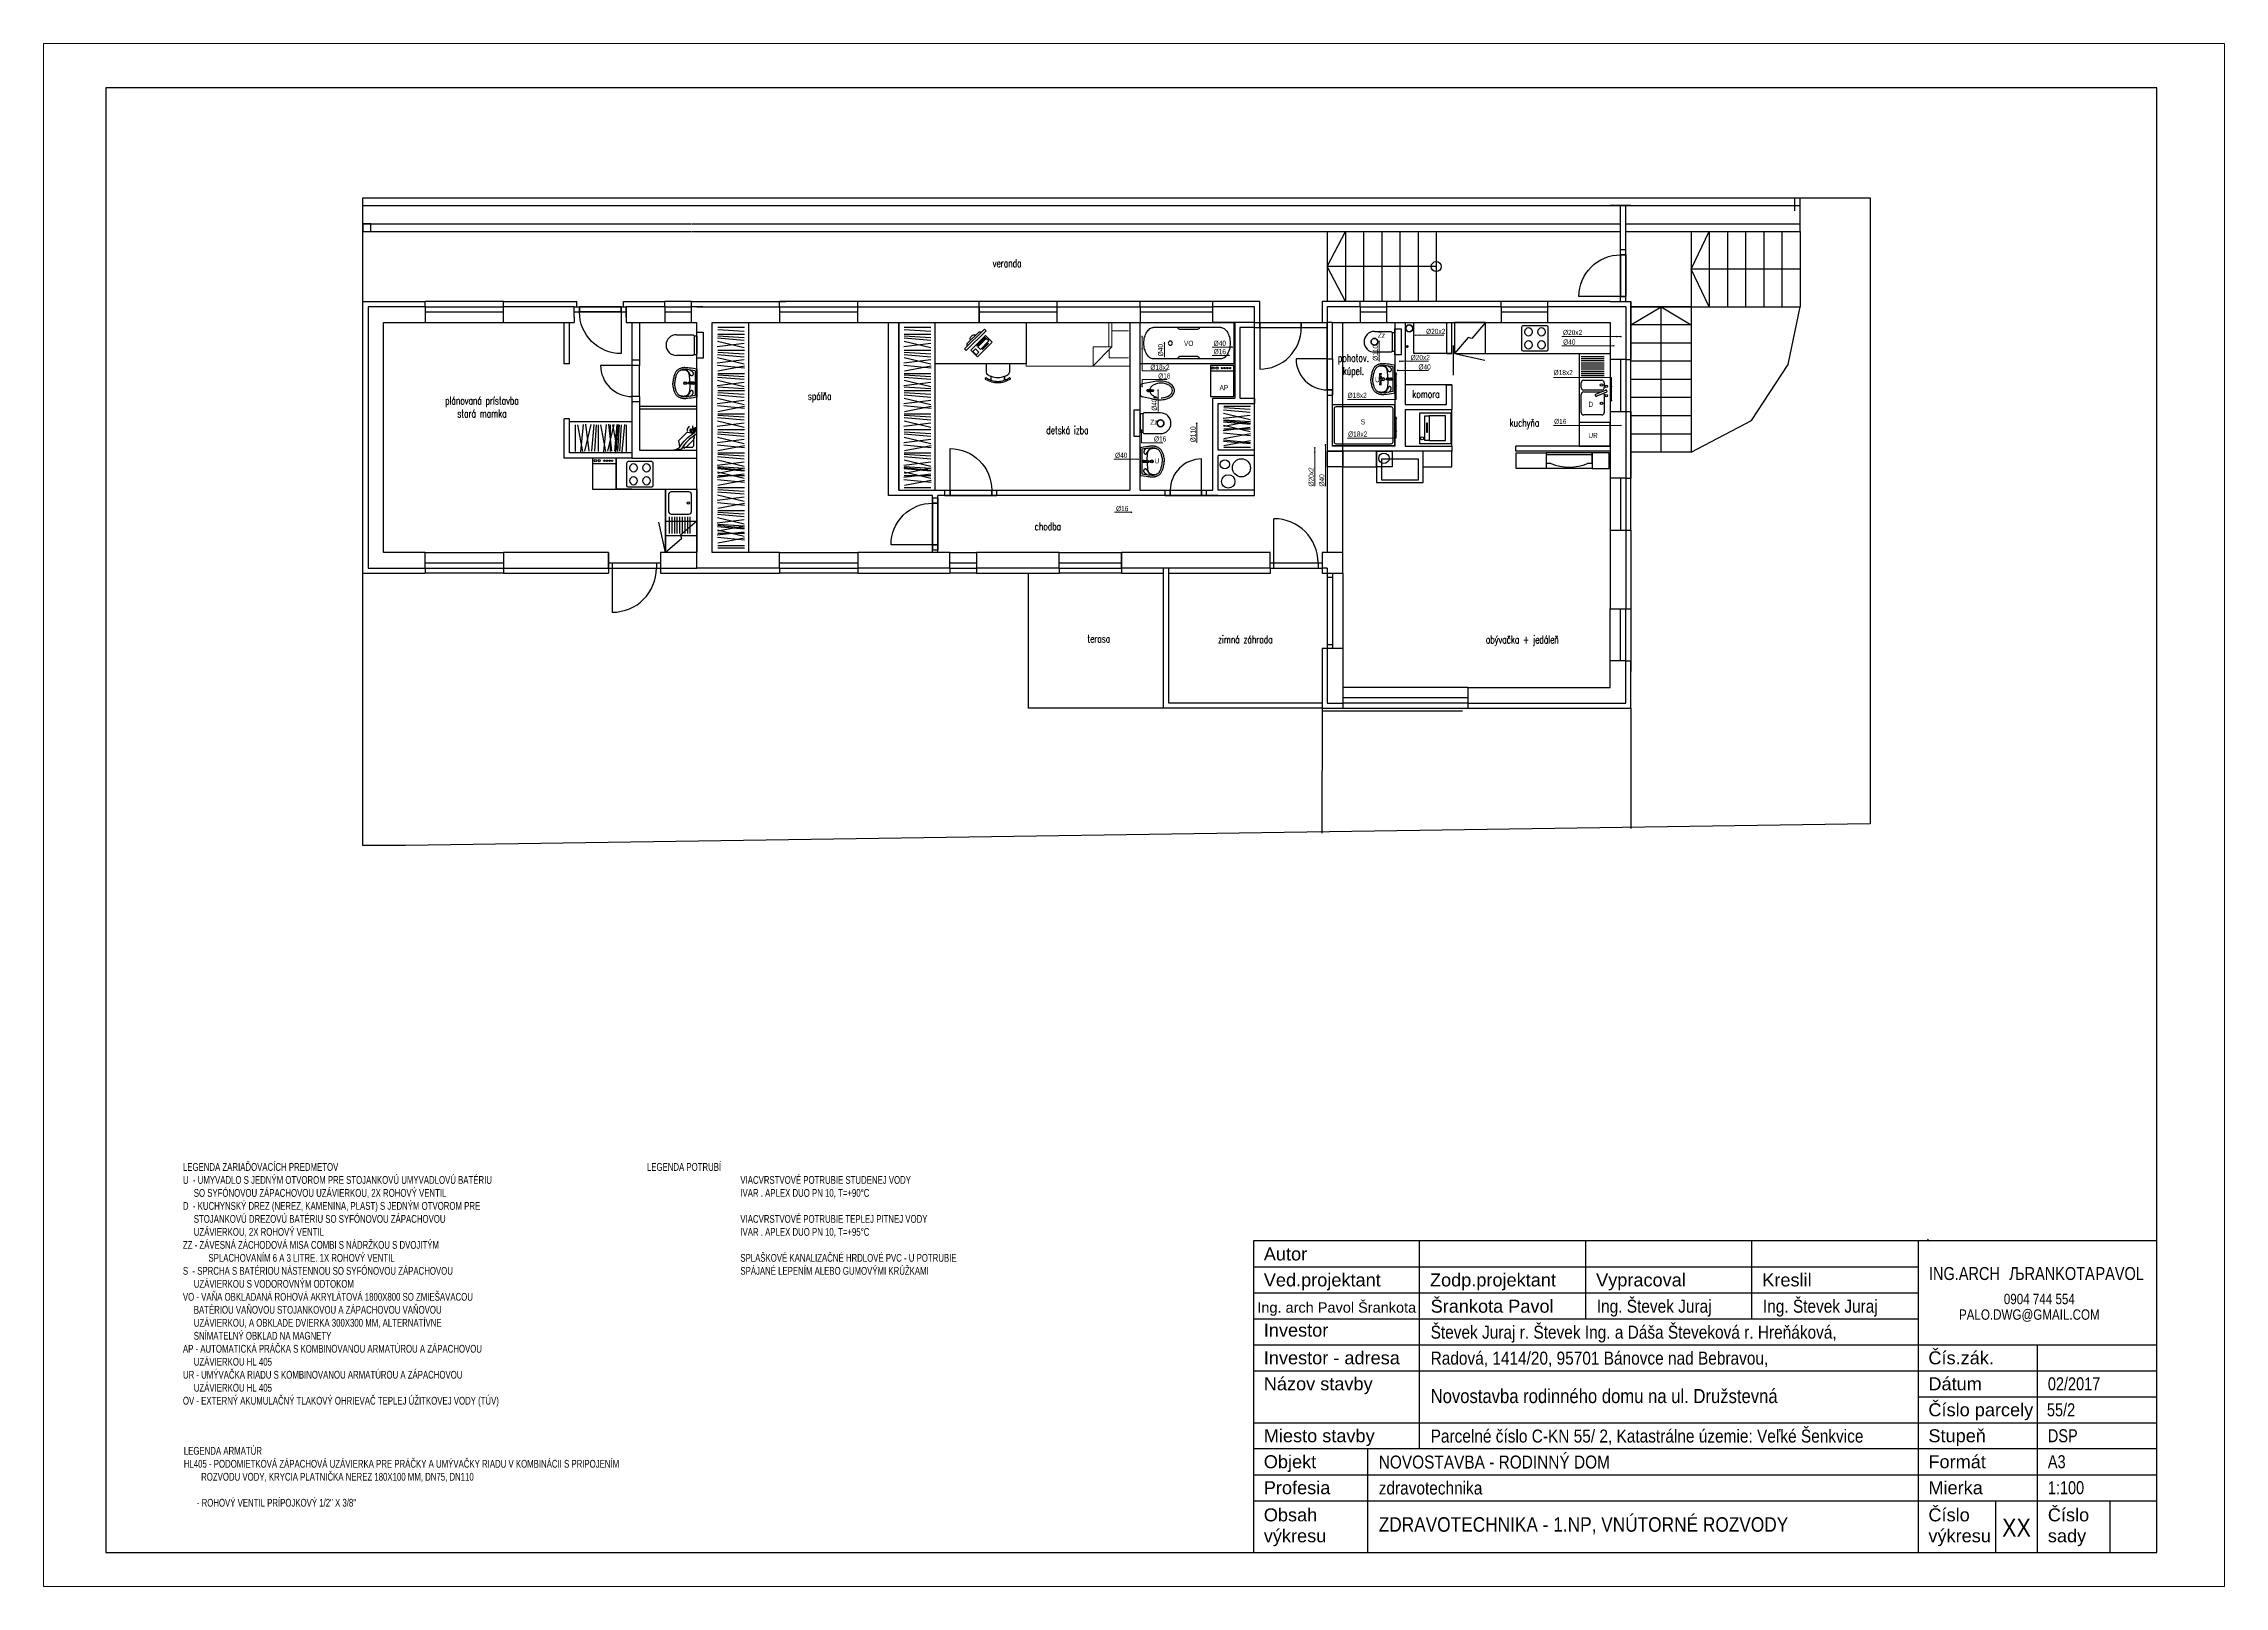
# Model space of a CAD drawing. Header units: millimetres. Extents: x -56794 to 98960, y -34660 to 63407.
# Drawn here: x 72 to 42072, y 33707 to 63407 of the extents above; entities that cross this region are included whole.
import ezdxf
from ezdxf.enums import TextEntityAlignment as Align
from ezdxf.lldxf.tags import DXFTag

# ---------------------------------------------------------------- set-up
doc = ezdxf.new("R2010")
doc.units = ezdxf.units.MM
doc.header["$LTSCALE"] = 100
doc.linetypes.add('KANNERNV', pattern=[15, 1, -1, 1, -1, 1, -1, 1, -1, 1, -1, -5])
doc.linetypes.add('VODPITNV', pattern=[16, 1, -1, 1, -1, 1, -1, 1, -1, 1, -3, -4])
for name, color, linetype in [('DIM_100', 64, 'Continuous'), ('DVE_REZ', 1, 'Continuous'), ('KOTY', 2, 'Continuous'), ('MUR-POH', 64, 'Continuous'), ('MUR_POH', 64, 'Continuous'), ('MUR_REZ', 3, 'Continuous'), ('NAB_MOB', 1, 'Continuous'), ('NAB_ZAR', 14, 'Continuous'), ('POP', 7, 'Continuous'), ('ROZPISKA100', 7, 'Continuous'), ('SAN-POH', 151, 'Continuous'), ('SAN_POH', 151, 'Continuous'), ('TXT_50_MIESTN', 7, 'Continuous')]:
    doc.layers.add(name, color=color, linetype=linetype)
for name, color, linetype, lineweight in [('KotyZdravotechnika', 4, 'Continuous', 9), ('namjestaj', 251, 'Continuous', 5), ('P', 250, 'Continuous', 100), ('SPLASKOVE', 34, 'KANNERNV', 15), ('STUDENAVODA', 150, 'VODPITNV', 15)]:
    doc.layers.add(name, color=color, linetype=linetype, lineweight=lineweight)
doc.layers.add('RAM_100', color=160, linetype='Continuous', plot=False)
doc.styles.add('ARIAL', font='arial.ttf', dxfattribs={"height": 250})
doc.styles.add('KOTY', font='ROMANS', dxfattribs={"width": 0.7})
doc.styles.add('ROMANS', font='arial.ttf', dxfattribs={"width": 0.85})
doc.styles.add('SIMPLEX', font='SIMPLEX.SHX', dxfattribs={"width": 0.7})
doc.styles.get("Standard").update_dxf_attribs({"font": 'arial.ttf'})
doc.styles.add('TR-ELEC', font='TXT', dxfattribs={"width": 0.75, "height": 2})
tags = doc.linetypes.add('DASHED', pattern=[0.75, 0.5, -0.25]).pattern_tags.tags
tags[6:7] = [DXFTag(74, 4), DXFTag(75, 0), DXFTag(340, '0'), DXFTag(46, 1.0), DXFTag(50, 0.0), DXFTag(44, 0.0), DXFTag(45, 0.0)]
tags[4:5] = [DXFTag(74, 4), DXFTag(75, 0), DXFTag(340, '0'), DXFTag(46, 1.0), DXFTag(50, 0.0), DXFTag(44, 0.0), DXFTag(45, 0.0)]

msp = doc.modelspace()

# ---------------------------------------------------------------- texts
at = {"layer": 'DIM_100', "color": 1, "char_height": 150, "attachment_point": 5, "style": 'SIMPLEX'}
for s, insert in [('{veranda\\P}', (18629, 59180)), ('{komora}', (26696, 56662)), ('{plánovaná prístavba\\Pstará mamka}', (8514, 56411)), ('{spálňa}', (15019, 56597)), ('{detská izba}', (19790, 55967)), ('{chodba}', (19413, 54115)), ('{terasa}', (20394, 51951)), ('{zimná záhrada}', (23216, 51938)), ('{obývačka + jedáleň}', (28551, 51911))]:
    msp.add_mtext(s, dxfattribs=dict(at, insert=insert))
for s, insert, width in [('{pohotov. kúpel.}', (25298, 57207), 709.84), ('{kuchyňa}', (28593, 56086), 850.16)]:
    msp.add_mtext(s, dxfattribs=dict(at, insert=insert, width=width))
at = {"layer": 'KotyZdravotechnika', "char_height": 100, "width": 147.44, "attachment_point": 1, "rotation": 90, "style": 'TR-ELEC'}
for s, insert in [('{Ø40}', (21534, 57387)), ('{Ø110}', (25671, 57301)), ('{Ø40}', (21412, 56340)), ('{Ø110}', (22159, 55733)), ('{Ø20x2}', (24434, 54881)), ('{Ø40}', (24639, 54881))]:
    msp.add_mtext(s, dxfattribs=dict(at, insert=insert))
at = {"layer": 'KotyZdravotechnika', "char_height": 100, "attachment_point": 1, "style": 'TR-ELEC'}
for s, insert, width in [('{VO}', (22035, 57687), 299.97), ('{Ø40}', (22606, 57688), 147.44), ('{Zz}', (25769, 57845), 299.97), ('{Ø20x2}', (26698, 57917), 147.44), ('{Ø20x2}', (29334, 57897), 147.44), ('{Ø40}', (29337, 57713), 147.44), ('{Ø18x2}', (21388, 57226), 147.44), ('{Ø16}', (22606, 57529), 147.44), ('{Ø20x2}', (26401, 57415), 147.44), ('{Ø40}', (26550, 57233), 147.44), ('{Ø18x2}', (29154, 57126), 147.44), ('{Ø16}', (21537, 57058), 147.44), ('{AP}', (22720, 56833), 299.97), ('{U}', (25714, 56988), 299.97), ('{Ø18x2}', (25185, 56687), 147.44), ('{D}', (29825, 56514), 299.97), ('{Zz}', (21385, 56169), 299.97), ('{Ø18x2}', (25195, 55941), 147.44), ('{S}', (25440, 56176), 299.97), ('{Ø16}', (29163, 56184), 147.44), ('{UR}', (29822, 55914), 299.97), ('{Ø40}', (20707, 55533), 147.44), ('{Ø16}', (21456, 55848), 147.44), ('{U}', (21471, 55426), 299.97), ('{Ø16}', (20727, 54507), 147.44)]:
    msp.add_mtext(s, dxfattribs=dict(at, insert=insert, width=width))
at = {"layer": 'ROZPISKA100'}
for s, height, style, p in [('Autor', 250, 'ARIAL', (23572, 39982)), ('Ved.projektant', 250, 'ARIAL', (23572, 39482)), ('Zodp.projektant', 250, 'ARIAL', (26772, 39482)), ('Vypracoval', 250, 'ARIAL', (29972, 39482)), ('Kreslil', 250, 'ARIAL', (33172, 39482)), ('Ing. arch Pavol Šrankota ', 200, 'ROMANS', (23447, 38976)), ('Šrankota Pavol', 250, 'ROMANS', (26785, 38976)), ('Investor', 250, 'ARIAL', (23572, 38515)), ('Investor - adresa', 250, 'ARIAL', (23572, 37982)), ('Čís.zák.', 250, 'ARIAL', (36372, 37982)), ('Názov stavby', 250, 'ARIAL', (23572, 37482)), ('Dátum', 250, 'ARIAL', (36372, 37482)), ('Číslo parcely', 250, 'ARIAL', (36372, 36982)), ('Miesto stavby', 250, 'ARIAL', (23572, 36482)), ('Stupeň', 250, 'ARIAL', (36372, 36482)), ('Objekt', 250, 'ARIAL', (23572, 35982)), ('Formát', 250, 'ARIAL', (36372, 35982)), ('Profesia', 250, 'ARIAL', (23572, 35482)), ('Mierka', 250, 'ARIAL', (36372, 35482)), ('Obsah', 250, 'ARIAL', (23572, 34959)), ('Číslo', 250, 'ARIAL', (36372, 34959)), ('Číslo', 250, 'ARIAL', (38672, 34959)), ('výkresu', 250, 'ARIAL', (23572, 34556)), ('výkresu', 250, 'ARIAL', (36372, 34556)), ('sady', 250, 'ARIAL', (38672, 34556))]:
    msp.add_text(s, height=height, dxfattribs=dict(at, style=style)).set_placement(p)
at = {"layer": 'ROZPISKA100', "style": 'ROMANS', "width": 0.85}
for s, height, p in [('Ing. Števek Juraj', 250, (29985, 38976)), ('Ing. Števek Juraj', 250, (33185, 38976)), ('Števek Juraj r. Števek Ing. a Dáša Števeková r. Hreňáková, ', 250, (26785, 38476)), ('Radová, 1414/20, 95701 Bánovce nad Bebravou,', 250, (26785, 37976)), ('Novostavba rodinného domu na ul. Družstevná', 270, (26785, 37236)), ('Parcelné číslo C-KN 55/ 2, Katastrálne územie:^JVeľké Šenkvice', 250, (26785, 36476)), ('NOVOSTAVBA - RODINNÝ DOM', 250, (25785, 35976)), ('zdravotechnika', 250, (25785, 35476)), ('ZDRAVOTECHNIKA - 1.NP, VNÚTORNÉ ROZVODY', 280, (25785, 34759)), ('XX', 350, (37791, 34663))]:
    msp.add_text(s, height=height, dxfattribs=at).set_placement(p)
at = {"layer": 'ROZPISKA100', "width": 0.8}
for tag, p, s in [('ING.ARCH', (36383, 39605), 'KRESLIL'), ('ЉRANKOTA', (37929, 39605), 'KRESLIL'), ('PAVOL', (39589, 39605), 'KRESLIL'), ('02/2017', (38672, 37482), 'DÁTUM'), ('55/2', (38654, 36982), 'ARCH.ČÍSLO'), ('DSP', (38672, 36482), 'STUPEŇ'), ('A3', (38672, 35982), 'FORMÁT'), ('1:100', (38672, 35482), 'MIERKA')]:
    msp.add_attdef(tag, p, s, height=250, dxfattribs=at)
for tag, p in [('0904 744 554', (38508, 39240)), ('PALO.DWG@GMAIL.COM', (38315, 38940))]:
    msp.add_attdef(tag, text='KRESLIL', height=200, dxfattribs=at).set_placement(p, align=Align.MIDDLE_CENTER)
at = {"layer": 'TXT_50_MIESTN', "lineweight": 9, "ltscale": 5, "char_height": 150, "attachment_point": 1, "style": 'TR-ELEC'}
for s, insert, width in [('{\\pxt3;LEGENDA ZARIAĎOVACÍCH PREDMETOV\\PU  - UMYVADLO S JEDNÝM OTVOROM PRE STOJANKOVÚ UMYVADLOVÚ BATÉRIU\\P     SO SYFÓNOVOU ZÁPACHOVOU UZÁVIERKOU, 2X ROHOVÝ VENTIL\\PD  - KUCHYNSKÝ DREZ (NEREZ, KAMENINA, PLAST) S JEDNÝM OTVOROM PRE   \\P     STOJANKOVÚ DREZOVÚ BATÉRIU SO SYFÓNOVOU ZÁPACHOVOU \\P     UZÁVIERKOU, 2X ROHOVÝ VENTIL\\PZZ - ZÁVESNÁ ZÁCHODOVÁ MISA COMBI S NÁDRŽKOU S DVOJITÝM \\P^I SPLACHOVANÍM 6 A 3 LITRE. 1X ROHOVÝ VENTIL\\PS  - SPRCHA S BATÉRIOU NÁSTENNOU SO SYFÓNOVOU ZÁPACHOVOU \\P     UZÁVIERKOU S VODOROVNÝM ODTOKOM\\PVO - VAŇA OBKLADANÁ ROHOVÁ AKRYLÁTOVÁ 1800X800 SO ZMIEŠAVACOU \\P     BATÉRIOU VAŇOVOU STOJANKOVOU A ZÁPACHOVOU VAŇOVOU \\P     UZÁVIERKOU, A OBKLADE DVIERKA 300X300 MM, ALTERNATÍVNE  \\P     SNÍMATELNÝ OBKLAD NA MAGNETY\\PAP - AUTOMATICKÁ PRÁČKA S KOMBINOVANOU ARMATÚROU A ZÁPACHOVOU \\P     UZÁVIERKOU HL 405\\PUR - UMÝVAČKA RIADU S KOMBINOVANOU ARMATÚROU A ZÁPACHOVOU \\P     UZÁVIERKOU HL 405\\POV - EXTERNÝ AKUMULAČNÝ TLAKOVÝ OHRIEVAČ TEPLEJ ÚŽITKOVEJ VODY (TÚV)}', (2755, 41857), 8246.02), ('{LEGENDA POTRUBÍ\\P^I^I^IVIACVRSTVOVÉ POTRUBIE STUDENEJ VODY \\P^I^I^IIVAR . APLEX DUO PN 10, T=+90°C\\P\\P^I^I^IVIACVRSTVOVÉ POTRUBIE TEPLEJ PITNEJ VODY \\P^I^I^IIVAR . APLEX DUO PN 10, T=+95°C\\P\\P^I^I^ISPLAŠKOVÉ KANALIZAČNÉ HRDLOVÉ PVC - U POTRUBIE\\P^I^I^ISPÁJANÉ LEPENÍM ALEBO GUMOVÝMI KRÚŽKAMI }', (11691, 41857), 11319.65), ('{LEGENDA ARMATÚR\\PHL405 - PODOMIETKOVÁ ZÁPACHOVÁ UZÁVIERKA PRE PRÁČKY A UMÝVAČKY RIADU V KOMBINÁCII S PRIPOJENÍM \\P        ROZVODU VODY, KRYCIA PLATNIČKA NEREZ 180X100 MM, DN75, DN110\\P\\P      - ROHOVÝ VENTIL PRÍPOJKOVÝ 1/2" X 3/8"}', (2772, 36392), 11319.65)]:
    msp.add_mtext(s, dxfattribs=dict(at, insert=insert, width=width))

# ---------------------------------------------------------------- blocks, each defined once
blk = doc.blocks.new('HFHF')
at = {"layer": 'NAB_MOB', "linetype": 'Continuous'}
for p, q in [((435325, -333031), (434885, -333031)), ((434855, -333061), (434855, -333501)), ((435355, -333501), (435355, -333061)), ((434885, -333531), (435325, -333531))]:
    blk.add_line(p, q, dxfattribs=at)
for centre in [(434980, -333156), (434980, -333406), (435230, -333156), (435230, -333406)]:
    blk.add_circle(centre, 75, dxfattribs=at)
for centre, start, end in [((434885, -333061), 90, 180), ((435325, -333061), 0, 90), ((434885, -333501), 180, 270), ((435325, -333501), 270, 0)]:
    blk.add_arc(centre, 30, start, end, dxfattribs=at)
blk = doc.blocks.new('chlad')
at = {"layer": 'SAN_POH', "ltscale": 0.01}
for points in [[(45165597, -2791741), (45166197, -2791741), (45166197, -2791141), (45165597, -2791141), (45165597, -2791741)], [(45165597, -2791141), (45165907, -2791408), (45165887, -2791475), (45166197, -2791741)], [(45166197, -2791742), (45166327, -2791156)]]:
    blk.add_lwpolyline(points, dxfattribs=at)
blk = doc.blocks.new('drez2')
at = {"layer": 'SAN_POH'}
for p, q in [((45169980, -2774488), (45169980, -2774932)), ((45170020, -2774488), (45170020, -2774932)), ((45170060, -2774488), (45170060, -2774932)), ((45170100, -2774488), (45170100, -2774932)), ((45170140, -2774488), (45170140, -2774932)), ((45170180, -2774488), (45170180, -2774932)), ((45170220, -2774488), (45170220, -2774932)), ((45170260, -2774488), (45170260, -2774932)), ((45170300, -2774488), (45170300, -2774932)), ((45170340, -2774488), (45170340, -2774932)), ((45170380, -2774488), (45170380, -2774932)), ((45170481, -2774488), (45170570, -2774488)), ((45170701, -2774650), (45170621, -2774462)), ((45170632, -2774436), (45170632, -2774436)), ((45170658, -2774447), (45170738, -2774634)), ((45170706, -2774488), (45171050, -2774488)), ((45170431, -2774882), (45170431, -2774538)), ((45170570, -2774932), (45170481, -2774932)), ((45170620, -2774538), (45170620, -2774882)), ((45170656, -2774882), (45170656, -2774543)), ((45171050, -2774932), (45170706, -2774932)), ((45170728, -2774661), (45170728, -2774661)), ((45171100, -2774538), (45171100, -2774882))]:
    blk.add_line(p, q, dxfattribs=at)
for centre, radius in [((45170522, -2774541), 24.6), ((45170550, -2774449), 22.6), ((45170728, -2774449), 22.6), ((45170875, -2774541), 24.6)]:
    blk.add_circle(centre, radius, dxfattribs=at)
for centre, radius, start, end in [((45170481, -2774538), 50, 90, 180), ((45170570, -2774538), 50, 0, 90), ((45170640, -2774454), 20, 113.0488, 203.0488), ((45170640, -2774454), 20, 23.0488, 113.0488), ((45170706, -2774538), 50, 90, 122.4903), ((45171050, -2774538), 50, 0, 90), ((45170481, -2774882), 50, 180, 270), ((45170570, -2774882), 50, 270, 0), ((45170706, -2774882), 50, 180, 270), ((45170720, -2774642), 20, 203.0488, 293.0488), ((45170720, -2774642), 20, 293.0488, 23.0488), ((45171050, -2774882), 50, 270, 0)]:
    blk.add_arc(centre, radius, start, end, dxfattribs=at)
blk = doc.blocks.new('FJFJF')
at = {"layer": 'NAB_ZAR'}
for points in [[(387113, -272900), (387113, -272945), (387653, -272945), (387653, -272900), (387113, -272900)], [(387581, -272900), (387545, -272865), (387221, -272865), (387185, -272900)], [(387213, -273022), (387443, -273022), (387443, -273032), (387213, -273032), (387213, -273022)], [(387213, -273052), (387443, -273052), (387443, -273122), (387213, -273122), (387213, -273052)], [(387253, -273142), (387413, -273142), (387413, -273152), (387253, -273152), (387253, -273142)], [(387503, -273052), (387573, -273052), (387573, -273142), (387503, -273142), (387503, -273052)]]:
    blk.add_lwpolyline(points, dxfattribs=at)
blk.add_lwpolyline([(387183, -273182), (387183, -273002), (387583, -273002), (387583, -273182)], close=True, dxfattribs=at)
blk.add_arc((387383, -272905), 86.1, 27.7073, 152.2927, dxfattribs=at)
blk = doc.blocks.new('vana_1800')
at = {"layer": 'SAN-POH'}
for p, q in [((873697, 2857932), (872897, 2857932)), ((872897, 2857932), (872897, 2856132)), ((872997, 2857682), (872997, 2856382)), ((873597, 2857682), (873597, 2856382)), ((873697, 2856132), (873697, 2857932)), ((873017, 2857272), (873037, 2857232)), ((873577, 2857272), (873557, 2857232)), ((873037, 2856892), (873017, 2856852)), ((873037, 2857232), (873037, 2856892)), ((873557, 2857232), (873557, 2856892)), ((873557, 2856892), (873577, 2856852)), ((872897, 2856132), (873697, 2856132))]:
    blk.add_line(p, q, dxfattribs=at)
blk.add_circle((873297, 2856712), 40, dxfattribs=at)
for centre, radius, start, end in [((873109, 2857682), 112, 145.4218, 180), ((873198, 2857620), 221, 121.0027, 145.4218), ((873258, 2857521), 336, 103.9775, 121.0027), ((873297, 2857365), 498, 90, 103.9775), ((873297, 2857365), 498, 76.0225, 90), ((873336, 2857521), 336, 58.9973, 76.0225), ((873395, 2857620), 221, 34.5782, 58.9973), ((873485, 2857682), 112, 0, 34.5782), ((873109, 2856382), 112, 180, 214.5782), ((873198, 2856444), 221, 214.5782, 238.9973), ((873258, 2856543), 336, 238.9973, 256.0225), ((873297, 2856699), 498, 256.0225, 270), ((873297, 2856699), 498, 270, 283.9775), ((873336, 2856543), 336, 283.9775, 301.0027), ((873395, 2856444), 221, 301.0027, 325.4218), ((873485, 2856382), 112, 325.4218, 0)]:
    blk.add_arc(centre, radius, start, end, dxfattribs=at)
blk = doc.blocks.new('drez')
at = {"layer": 'SAN_POH', "linetype": 'Continuous'}
for p, q in [((45166197, -2789667), (45167097, -2789667)), ((45166197, -2790267), (45166197, -2789667)), ((45167047, -2789790), (45166727, -2789790)), ((45167047, -2789840), (45166727, -2789840)), ((45167047, -2789890), (45166727, -2789890)), ((45167047, -2789940), (45166727, -2789940)), ((45167047, -2789990), (45166727, -2789990)), ((45167047, -2790040), (45166727, -2790040)), ((45167097, -2789667), (45167097, -2790267)), ((45167097, -2790267), (45166197, -2790267)), ((45167047, -2790090), (45166727, -2790090)), ((45167047, -2790140), (45166727, -2790140)), ((45167047, -2790190), (45166727, -2790190))]:
    blk.add_line(p, q, dxfattribs=at)
blk.add_lwpolyline([(45166297, -2790207), (45166627, -2790207, 0.414214), (45166677, -2790157), (45166677, -2789817, 0.414214), (45166627, -2789767), (45166297, -2789767, 0.414214), (45166247, -2789817), (45166247, -2790157, 0.414214)], format="xyb", close=True, dxfattribs=at)
blk.add_circle((45166462, -2789828), 24, dxfattribs=at)
blk = doc.blocks.new('UMY_V')
at = {"layer": 'SAN_POH'}
for p, q in [((45124864, -2782081), (45124865, -2782075)), ((45124865, -2782075), (45124867, -2782069)), ((45124867, -2782069), (45124869, -2782062)), ((45124869, -2782062), (45124871, -2782054)), ((45124871, -2782054), (45124874, -2782046)), ((45124874, -2782046), (45124878, -2782037)), ((45124878, -2782037), (45124882, -2782029)), ((45124882, -2782029), (45124886, -2782020)), ((45124886, -2782020), (45124890, -2782013)), ((45124890, -2782013), (45124895, -2782006)), ((45124895, -2782006), (45124900, -2781999)), ((45124900, -2781999), (45124906, -2781993)), ((45124906, -2781993), (45124912, -2781987)), ((45124912, -2781987), (45124919, -2781982)), ((45124919, -2781982), (45124927, -2781976)), ((45124927, -2781976), (45124937, -2781971)), ((45124937, -2781971), (45124948, -2781965)), ((45124948, -2781965), (45124960, -2781960)), ((45124960, -2781960), (45124974, -2781954)), ((45124974, -2781954), (45124989, -2781949)), ((45124989, -2781949), (45125005, -2781944)), ((45125005, -2781944), (45125023, -2781939)), ((45125023, -2781939), (45125042, -2781934)), ((45125042, -2781934), (45125061, -2781930)), ((45125061, -2781930), (45125082, -2781927)), ((45125082, -2781927), (45125103, -2781925)), ((45125103, -2781925), (45125126, -2781923)), ((45125146, -2781925), (45125123, -2781923)), ((45125167, -2781927), (45125146, -2781925)), ((45125188, -2781930), (45125167, -2781927)), ((45125207, -2781934), (45125188, -2781930)), ((45125226, -2781939), (45125207, -2781934)), ((45125244, -2781944), (45125226, -2781939)), ((45125260, -2781949), (45125244, -2781944)), ((45125275, -2781954), (45125260, -2781949)), ((45125289, -2781960), (45125275, -2781954)), ((45125301, -2781965), (45125289, -2781960)), ((45125312, -2781971), (45125301, -2781965)), ((45125322, -2781976), (45125312, -2781971)), ((45125330, -2781982), (45125322, -2781976)), ((45125337, -2781987), (45125330, -2781982)), ((45125343, -2781993), (45125337, -2781987)), ((45125349, -2781999), (45125343, -2781993)), ((45125354, -2782006), (45125349, -2781999)), ((45125359, -2782013), (45125354, -2782006)), ((45125363, -2782020), (45125359, -2782013)), ((45125367, -2782029), (45125363, -2782020)), ((45125371, -2782037), (45125367, -2782029)), ((45125375, -2782046), (45125371, -2782037)), ((45125378, -2782054), (45125375, -2782046)), ((45125380, -2782062), (45125378, -2782054)), ((45125382, -2782069), (45125380, -2782062)), ((45125384, -2782075), (45125382, -2782069)), ((45125385, -2782081), (45125384, -2782075)), ((45125395, -2782348), (45124855, -2782348)), ((45124860, -2782113), (45124861, -2782107)), ((45124861, -2782120), (45124860, -2782113)), ((45124861, -2782096), (45124862, -2782091)), ((45124861, -2782101), (45124861, -2782096)), ((45124861, -2782107), (45124861, -2782101)), ((45124861, -2782129), (45124861, -2782120)), ((45124862, -2782140), (45124861, -2782129)), ((45124862, -2782091), (45124863, -2782086)), ((45124863, -2782154), (45124862, -2782140)), ((45124863, -2782086), (45124864, -2782081)), ((45124865, -2782173), (45124863, -2782154)), ((45124868, -2782199), (45124865, -2782173)), ((45124872, -2782234), (45124868, -2782199)), ((45124879, -2782281), (45124872, -2782234)), ((45124885, -2782314), (45124879, -2782281)), ((45125359, -2782318), (45124890, -2782318)), ((45125364, -2782314), (45125370, -2782281)), ((45125370, -2782281), (45125377, -2782234)), ((45125377, -2782234), (45125381, -2782199)), ((45125381, -2782199), (45125385, -2782173)), ((45125386, -2782086), (45125385, -2782081)), ((45125385, -2782173), (45125386, -2782154)), ((45125387, -2782091), (45125386, -2782086)), ((45125386, -2782154), (45125387, -2782140)), ((45125388, -2782096), (45125387, -2782091)), ((45125387, -2782140), (45125388, -2782129)), ((45125388, -2782101), (45125388, -2782096)), ((45125388, -2782107), (45125388, -2782101)), ((45125389, -2782113), (45125388, -2782107)), ((45125388, -2782120), (45125389, -2782113)), ((45125388, -2782129), (45125388, -2782120))]:
    blk.add_line(p, q, dxfattribs=at)
for points in [[(45124855, -2782348), (45124845, -2782287), (45124838, -2782239), (45124833, -2782203), (45124830, -2782177), (45124828, -2782157), (45124827, -2782143), (45124826, -2782131), (45124826, -2782121), (45124825, -2782112), (45124826, -2782105), (45124826, -2782099), (45124827, -2782093), (45124827, -2782086), (45124828, -2782080), (45124829, -2782074), (45124831, -2782067), (45124833, -2782059), (45124835, -2782051), (45124838, -2782042), (45124842, -2782033), (45124846, -2782023), (45124850, -2782013), (45124855, -2782004), (45124861, -2781994), (45124867, -2781985), (45124874, -2781977), (45124881, -2781968), (45124889, -2781961), (45124899, -2781953), (45124909, -2781946), (45124920, -2781940), (45124933, -2781934), (45124946, -2781927), (45124961, -2781922), (45124978, -2781916), (45124995, -2781910), (45125014, -2781905), (45125034, -2781900), (45125055, -2781896), (45125077, -2781892), (45125100, -2781890), (45125125, -2781888)], [(45125111, -2782215), (45125104, -2782215), (45125084, -2782215), (45125065, -2782214), (45125047, -2782214), (45125029, -2782213), (45125013, -2782212), (45124998, -2782211), (45124983, -2782209), (45124970, -2782207), (45124958, -2782205), (45124947, -2782202), (45124936, -2782199), (45124927, -2782195), (45124919, -2782191), (45124912, -2782186), (45124906, -2782181), (45124900, -2782175), (45124895, -2782169), (45124890, -2782162), (45124886, -2782156), (45124883, -2782149), (45124880, -2782142), (45124877, -2782135), (45124875, -2782129), (45124874, -2782123), (45124872, -2782117), (45124872, -2782111), (45124871, -2782105), (45124871, -2782099), (45124871, -2782092), (45124871, -2782084), (45124872, -2782076), (45124872, -2782068), (45124873, -2782059), (45124873, -2782052), (45124874, -2782046)], [(45125395, -2782348), (45125404, -2782287), (45125411, -2782239), (45125416, -2782203), (45125419, -2782177), (45125421, -2782157), (45125422, -2782143), (45125423, -2782131), (45125423, -2782121), (45125424, -2782112), (45125423, -2782105), (45125423, -2782099), (45125422, -2782093), (45125422, -2782086), (45125421, -2782080), (45125420, -2782074), (45125418, -2782067), (45125416, -2782059), (45125414, -2782051), (45125411, -2782042), (45125407, -2782033), (45125403, -2782023), (45125399, -2782013), (45125394, -2782004), (45125388, -2781994), (45125382, -2781985), (45125375, -2781977), (45125368, -2781968), (45125360, -2781961), (45125350, -2781953), (45125340, -2781946), (45125329, -2781940), (45125316, -2781934), (45125303, -2781927), (45125288, -2781922), (45125271, -2781916), (45125254, -2781910), (45125235, -2781905), (45125215, -2781900), (45125194, -2781896), (45125172, -2781892), (45125149, -2781890), (45125125, -2781888)], [(45125138, -2782215), (45125145, -2782215), (45125165, -2782215), (45125184, -2782214), (45125202, -2782214), (45125220, -2782213), (45125236, -2782212), (45125252, -2782211), (45125266, -2782209), (45125279, -2782207), (45125291, -2782205), (45125302, -2782202), (45125313, -2782199), (45125322, -2782195), (45125330, -2782191), (45125337, -2782186), (45125343, -2782181), (45125349, -2782175), (45125354, -2782169), (45125359, -2782162), (45125363, -2782156), (45125366, -2782149), (45125369, -2782142), (45125372, -2782135), (45125374, -2782129), (45125375, -2782123), (45125377, -2782117), (45125377, -2782111), (45125378, -2782105), (45125378, -2782099), (45125378, -2782092), (45125378, -2782084), (45125377, -2782076), (45125377, -2782068), (45125376, -2782059), (45125376, -2782052), (45125375, -2782046)], [(45124915, -2782197), (45124915, -2782197), (45124907, -2782192), (45124900, -2782187), (45124894, -2782180), (45124888, -2782174), (45124884, -2782167), (45124879, -2782159), (45124876, -2782152), (45124872, -2782145), (45124870, -2782138), (45124868, -2782131), (45124866, -2782125), (45124865, -2782118), (45124864, -2782112), (45124863, -2782106), (45124863, -2782099), (45124863, -2782092), (45124863, -2782084), (45124863, -2782083)], [(45124870, -2782216), (45124872, -2782220), (45124878, -2782231), (45124883, -2782240), (45124887, -2782247), (45124892, -2782253), (45124896, -2782257), (45124899, -2782261), (45124903, -2782265), (45124907, -2782268), (45124911, -2782270), (45124915, -2782273), (45124919, -2782274), (45124923, -2782276), (45124928, -2782277), (45124932, -2782278), (45124936, -2782278), (45124941, -2782279), (45124945, -2782278), (45124950, -2782278), (45124954, -2782278), (45124958, -2782277), (45124962, -2782276), (45124966, -2782274), (45124970, -2782273), (45124973, -2782271), (45124976, -2782268), (45124978, -2782266), (45124980, -2782263), (45124982, -2782261), (45124983, -2782258), (45124983, -2782255), (45124984, -2782252), (45124984, -2782249), (45124983, -2782246), (45124983, -2782244), (45124982, -2782241), (45124980, -2782238), (45124979, -2782236), (45124977, -2782233), (45124974, -2782231), (45124971, -2782229), (45124967, -2782226), (45124963, -2782224), (45124957, -2782221), (45124950, -2782217), (45124941, -2782213), (45124929, -2782206), (45124915, -2782197)], [(45125110, -2782285), (45125110, -2782284), (45125110, -2782282), (45125110, -2782281), (45125110, -2782280), (45125110, -2782279), (45125110, -2782278), (45125110, -2782277), (45125111, -2782276), (45125111, -2782275), (45125111, -2782274), (45125111, -2782273), (45125112, -2782272), (45125112, -2782271), (45125112, -2782270), (45125112, -2782270), (45125112, -2782269), (45125112, -2782268), (45125112, -2782268), (45125113, -2782267), (45125113, -2782266), (45125113, -2782266), (45125113, -2782265), (45125113, -2782264), (45125113, -2782263), (45125113, -2782263), (45125113, -2782262), (45125113, -2782261), (45125112, -2782260), (45125112, -2782259), (45125112, -2782258), (45125112, -2782257), (45125112, -2782255), (45125111, -2782254), (45125111, -2782252), (45125110, -2782250), (45125110, -2782248), (45125109, -2782246), (45125109, -2782244), (45125108, -2782241), (45125107, -2782239), (45125107, -2782237), (45125106, -2782235), (45125106, -2782233), (45125106, -2782232), (45125106, -2782231), (45125105, -2782230), (45125105, -2782229), (45125105, -2782228), (45125106, -2782228), (45125106, -2782227), (45125106, -2782227), (45125106, -2782226), (45125107, -2782226), (45125108, -2782225), (45125109, -2782225), (45125111, -2782224), (45125113, -2782224), (45125116, -2782223), (45125119, -2782223), (45125125, -2782223)], [(45125106, -2782287), (45125106, -2782285), (45125106, -2782283), (45125106, -2782281), (45125107, -2782279), (45125107, -2782278), (45125107, -2782277), (45125107, -2782276), (45125107, -2782275), (45125107, -2782274), (45125107, -2782273), (45125107, -2782272), (45125107, -2782271), (45125107, -2782269), (45125107, -2782268), (45125107, -2782266), (45125108, -2782265), (45125108, -2782264), (45125108, -2782262), (45125108, -2782261), (45125108, -2782259), (45125108, -2782257), (45125108, -2782256), (45125108, -2782254), (45125108, -2782252), (45125109, -2782249), (45125109, -2782247), (45125109, -2782244)], [(45125110, -2782224), (45125110, -2782221), (45125110, -2782217), (45125111, -2782214), (45125111, -2782210), (45125111, -2782207), (45125111, -2782204), (45125111, -2782200), (45125111, -2782198), (45125111, -2782195), (45125111, -2782193), (45125111, -2782191), (45125111, -2782190), (45125111, -2782189), (45125112, -2782188), (45125112, -2782187), (45125112, -2782186), (45125112, -2782185), (45125112, -2782185), (45125112, -2782184), (45125112, -2782184), (45125113, -2782183), (45125113, -2782183), (45125113, -2782183), (45125113, -2782182), (45125114, -2782182), (45125114, -2782182), (45125115, -2782182), (45125116, -2782181), (45125116, -2782181), (45125118, -2782181), (45125120, -2782181), (45125122, -2782181), (45125125, -2782181)], [(45125125, -2782255), (45125124, -2782255), (45125123, -2782255), (45125123, -2782255), (45125122, -2782255), (45125122, -2782255), (45125121, -2782255), (45125121, -2782255), (45125121, -2782255), (45125120, -2782255), (45125120, -2782254), (45125119, -2782254), (45125119, -2782254), (45125118, -2782253), (45125118, -2782253), (45125117, -2782253), (45125117, -2782252), (45125117, -2782252), (45125116, -2782251), (45125116, -2782250), (45125115, -2782250), (45125115, -2782249), (45125115, -2782248), (45125114, -2782247), (45125114, -2782246), (45125113, -2782245), (45125113, -2782244), (45125113, -2782243), (45125112, -2782242), (45125112, -2782242), (45125112, -2782241), (45125112, -2782240), (45125111, -2782239), (45125111, -2782238), (45125111, -2782237), (45125111, -2782237), (45125111, -2782236), (45125111, -2782235), (45125111, -2782234), (45125110, -2782233), (45125110, -2782233), (45125110, -2782232), (45125110, -2782231), (45125111, -2782231), (45125111, -2782230), (45125111, -2782230), (45125111, -2782230), (45125111, -2782229), (45125112, -2782229), (45125113, -2782229), (45125113, -2782228), (45125114, -2782228), (45125115, -2782227), (45125116, -2782227), (45125117, -2782227), (45125119, -2782226), (45125120, -2782226), (45125121, -2782226), (45125122, -2782226), (45125123, -2782226), (45125125, -2782225)], [(45125139, -2782224), (45125139, -2782221), (45125139, -2782217), (45125138, -2782214), (45125138, -2782210), (45125138, -2782207), (45125138, -2782204), (45125138, -2782200), (45125138, -2782198), (45125138, -2782195), (45125138, -2782193), (45125138, -2782191), (45125138, -2782190), (45125138, -2782189), (45125138, -2782188), (45125137, -2782187), (45125137, -2782186), (45125137, -2782185), (45125137, -2782185), (45125137, -2782184), (45125137, -2782184), (45125136, -2782183), (45125136, -2782183), (45125136, -2782183), (45125136, -2782182), (45125135, -2782182), (45125135, -2782182), (45125134, -2782182), (45125134, -2782181), (45125133, -2782181), (45125131, -2782181), (45125129, -2782181), (45125127, -2782181), (45125125, -2782181)], [(45125140, -2782285), (45125139, -2782284), (45125139, -2782282), (45125139, -2782281), (45125139, -2782280), (45125139, -2782279), (45125139, -2782278), (45125139, -2782277), (45125138, -2782276), (45125138, -2782275), (45125138, -2782274), (45125138, -2782273), (45125138, -2782272), (45125137, -2782271), (45125137, -2782270), (45125137, -2782270), (45125137, -2782269), (45125137, -2782268), (45125137, -2782268), (45125136, -2782267), (45125136, -2782266), (45125136, -2782266), (45125136, -2782265), (45125136, -2782264), (45125136, -2782263), (45125136, -2782263), (45125136, -2782262), (45125136, -2782261), (45125137, -2782260), (45125137, -2782259), (45125137, -2782258), (45125137, -2782257), (45125137, -2782255), (45125138, -2782254), (45125138, -2782252), (45125139, -2782250), (45125139, -2782248), (45125140, -2782246), (45125140, -2782244), (45125141, -2782241), (45125142, -2782239), (45125142, -2782237), (45125143, -2782235), (45125143, -2782233), (45125143, -2782232), (45125144, -2782231), (45125144, -2782230), (45125144, -2782229), (45125144, -2782228), (45125143, -2782228), (45125143, -2782227), (45125143, -2782227), (45125143, -2782226), (45125142, -2782226), (45125141, -2782225), (45125140, -2782225), (45125138, -2782224), (45125136, -2782224), (45125133, -2782223), (45125130, -2782223), (45125125, -2782223)], [(45125125, -2782255), (45125125, -2782255), (45125126, -2782255), (45125126, -2782255), (45125127, -2782255), (45125127, -2782255), (45125128, -2782255), (45125128, -2782255), (45125128, -2782255), (45125129, -2782255), (45125129, -2782254), (45125130, -2782254), (45125130, -2782254), (45125131, -2782253), (45125131, -2782253), (45125132, -2782253), (45125132, -2782252), (45125132, -2782252), (45125133, -2782251), (45125133, -2782250), (45125134, -2782250), (45125134, -2782249), (45125135, -2782248), (45125135, -2782247), (45125135, -2782246), (45125136, -2782245), (45125136, -2782244), (45125136, -2782243), (45125137, -2782242), (45125137, -2782242), (45125137, -2782241), (45125137, -2782240), (45125138, -2782239), (45125138, -2782238), (45125138, -2782237), (45125138, -2782237), (45125138, -2782236), (45125138, -2782235), (45125139, -2782234), (45125139, -2782233), (45125139, -2782233), (45125139, -2782232), (45125139, -2782231), (45125139, -2782231), (45125138, -2782230), (45125138, -2782230), (45125138, -2782230), (45125138, -2782229), (45125137, -2782229), (45125136, -2782229), (45125136, -2782228), (45125135, -2782228), (45125134, -2782227), (45125133, -2782227), (45125132, -2782227), (45125130, -2782226), (45125129, -2782226), (45125128, -2782226), (45125127, -2782226), (45125126, -2782226), (45125125, -2782225)], [(45125143, -2782287), (45125143, -2782285), (45125143, -2782283), (45125143, -2782281), (45125142, -2782279), (45125142, -2782278), (45125142, -2782277), (45125142, -2782276), (45125142, -2782275), (45125142, -2782274), (45125142, -2782273), (45125142, -2782272), (45125142, -2782271), (45125142, -2782269), (45125142, -2782268), (45125142, -2782266), (45125142, -2782265), (45125141, -2782264), (45125141, -2782262), (45125141, -2782261), (45125141, -2782259), (45125141, -2782257), (45125141, -2782256), (45125141, -2782254), (45125141, -2782252), (45125140, -2782249), (45125140, -2782247), (45125140, -2782244)], [(45125379, -2782216), (45125377, -2782220), (45125371, -2782231), (45125366, -2782240), (45125362, -2782247), (45125358, -2782253), (45125354, -2782257), (45125350, -2782261), (45125346, -2782265), (45125342, -2782268), (45125338, -2782270), (45125334, -2782273), (45125330, -2782274), (45125326, -2782276), (45125321, -2782277), (45125317, -2782278), (45125313, -2782278), (45125308, -2782279), (45125304, -2782278), (45125299, -2782278), (45125295, -2782278), (45125291, -2782277), (45125287, -2782276), (45125283, -2782274), (45125279, -2782273), (45125276, -2782271), (45125273, -2782268), (45125271, -2782266), (45125269, -2782263), (45125267, -2782261), (45125266, -2782258), (45125266, -2782255), (45125265, -2782252), (45125265, -2782249), (45125266, -2782246), (45125266, -2782244), (45125267, -2782241), (45125269, -2782238), (45125270, -2782236), (45125272, -2782233), (45125275, -2782231), (45125278, -2782229), (45125282, -2782226), (45125286, -2782224), (45125292, -2782221), (45125299, -2782217), (45125309, -2782213), (45125320, -2782206), (45125334, -2782197)], [(45125334, -2782197), (45125334, -2782197), (45125342, -2782192), (45125349, -2782187), (45125355, -2782180), (45125361, -2782174), (45125365, -2782167), (45125370, -2782159), (45125374, -2782152), (45125377, -2782145), (45125379, -2782138), (45125382, -2782131), (45125383, -2782125), (45125384, -2782118), (45125385, -2782112), (45125386, -2782106), (45125386, -2782099), (45125386, -2782092), (45125386, -2782084), (45125386, -2782083)]]:
    blk.add_lwpolyline(points, dxfattribs=at)
for points in [[(45125106, -2782287, 0.1065), (45125108, -2782293, 0.101456), (45125112, -2782299, 0.095052), (45125117, -2782302, 0.090971), (45125125, -2782304, 0.090971), (45125132, -2782302, 0.095052), (45125137, -2782299, 0.101456), (45125141, -2782293, 0.1065), (45125143, -2782287, 0.1065)], [(45125112, -2782267, -0.001391), (45125112, -2782267, -0.019339), (45125113, -2782266, -0.090971)], [(45125136, -2782266, -0.019339), (45125137, -2782267, -0.001391), (45125137, -2782267, -0.1065)]]:
    blk.add_lwpolyline(points, format="xyb", dxfattribs=at)
for centre, radius in [((45125125, -2782128), 27), ((45125125, -2782128), 20), ((45125125, -2782286), 13.8), ((45125125, -2782286), 10.3), ((45125125, -2782286), 10)]:
    blk.add_circle(centre, radius, dxfattribs=at)
for centre, radius, start, end in [((45124890, -2782313), 5, 188.8682, 270), ((45125125, -2782286), 15, 125.3094, 54.6906), ((45125359, -2782313), 5, 270, 351.1318)]:
    blk.add_arc(centre, radius, start, end, dxfattribs=at)
at = {"layer": 'SAN_POH', "style": 'KOTY', "width": 0.7}
for tag, p in [('KOD', (45125125, -2782072)), ('TYP', (45125125, -2782015))]:
    blk.add_attdef(tag, text='', height=40, rotation=180, dxfattribs=at).set_placement(p, align=Align.MIDDLE_CENTER)
blk = doc.blocks.new('Z_RAM_A_3_hp 1220')
at = {"layer": 'POP', "linetype": 'Continuous'}
blk.add_lwpolyline([(-288.5, -408), (-6.5, -408), (-6.5, -13), (-288.5, -13)], close=True, dxfattribs=at)
at = {"layer": 'RAM_100', "color": 150, "linetype": 'Continuous', "lineweight": 0}
blk.add_lwpolyline([(-297, -420), (0, -420), (0, 0), (-297, 0)], close=True, dxfattribs=at)
at = {"layer": 'RAM_100', "linetype": 'Continuous'}
blk.add_lwpolyline([(-288.5, -13), (-288.5, -408), (-6.5, -408), (-6.5, -13)], close=True, dxfattribs=at)

# ---------------------------------------------------------------- hatches: boundary and pattern name
at = {"layer": 'STUDENAVODA'}
h = msp.add_hatch(color=256, dxfattribs=at)
h.set_gradient(color1=(0, 102, 204), color2=(0, 102, 204))
edge = h.paths.add_edge_path()
edge.add_arc((26335, 57576), 28.6, 0, 360)

# ---------------------------------------------------------------- linework, layer by layer
at = {"layer": 'DVE_REZ', "color": 8, "linetype": 'ByBlock'}
for p, q in [((30442, 58541), (30542, 58541)), ((10392, 58341), (10392, 58241))]:
    msp.add_line(p, q, dxfattribs=at)
for points in [[(30442, 58541), (29642, 58541, -0.414214), (30442, 59341)], [(30442, 58541), (29642, 58541, -0.414214), (30442, 59341)], [(11192, 58241), (11192, 57441, -0.414214), (10392, 58241)], [(11400, 57213), (10800, 57213, 0.414214), (11400, 56613)], [(24793, 57342), (24193, 57342, 0.414214), (24793, 56742)], [(17531, 54811), (17531, 55611, -0.414214), (18331, 54811)], [(22371, 54811), (22371, 55411, 0.414214), (21771, 54811)], [(17193, 53761), (16393, 53761, -0.414214), (17193, 54561)]]:
    msp.add_lwpolyline(points, format="xyb", dxfattribs=at)
for points in [[(30442, 59441), (30542, 59441)], [(30442, 59341), (30442, 59441)], [(30442, 59441), (30542, 59441)], [(30442, 59341), (30442, 59441)], [(30442, 59341), (30542, 59341)], [(30442, 58541), (30442, 59341)], [(30542, 59341), (30442, 59341)], [(30442, 59341), (30542, 59341)], [(30442, 59341), (30442, 58541)], [(30442, 59341), (30542, 59341)], [(30442, 58541), (30442, 59341)], [(30542, 59341), (30442, 59341)], [(30442, 59341), (30542, 59341)], [(30442, 59341), (30442, 58541)], [(30542, 59341), (30542, 59441)], [(30542, 59341), (30542, 59441)], [(30542, 59341), (30542, 59398)], [(30542, 59341), (30542, 59398)], [(30542, 59341), (30542, 58541)], [(30542, 58541), (30542, 59341)], [(30542, 59341), (30542, 58541)], [(30542, 58541), (30542, 59341)], [(30442, 58541), (30542, 58541)], [(30542, 58541), (30442, 58541)], [(30442, 58541), (30542, 58541)], [(10292, 58341), (10392, 58341)], [(10292, 58241), (10392, 58241)], [(10392, 58341), (11192, 58341)], [(10392, 58241), (10392, 58341)], [(10392, 58341), (10392, 58241)], [(11192, 58341), (10392, 58341)], [(11192, 58241), (10392, 58241)], [(10392, 58241), (11192, 58241)], [(11192, 58241), (11192, 58341)], [(11192, 58341), (11192, 58241)], [(11192, 58341), (11292, 58341)], [(11192, 58241), (11249, 58241)], [(11192, 58241), (11292, 58241)], [(11400, 57212), (11400, 56612)], [(11550, 56612), (11550, 57212)], [(10950, 53411), (11950, 53411)], [(11025, 53411), (11025, 53311)], [(11875, 53411), (11875, 53311)], [(10950, 53311), (11950, 53311)], [(11025, 53311), (11025, 52461)]]:
    msp.add_lwpolyline(points, dxfattribs=at)
at = {"layer": 'DVE_REZ', "color": 8, "linetype": 'ByBlock', "flags": 128}
for points in [[(11550, 57312), (11400, 57312)], [(11550, 56512), (11400, 56512)]]:
    msp.add_lwpolyline(points, dxfattribs=at)
at = {"layer": 'DVE_REZ', "color": 8, "linetype": 'ByBlock'}
msp.add_arc((11025, 53311), 850, 270, 0, dxfattribs=at)
at = {"layer": 'KOTY', "color": 8, "flags": 128}
for points in [[(26574, 56301), (27174, 56301), (27174, 55701), (26574, 55701)], [(26756, 56243), (26756, 55765), (26673, 55765), (26673, 56243)], [(26704, 56099), (26704, 55926), (26724, 55926), (26724, 56099)], [(26756, 56243), (26756, 55765), (27070, 55765), (27070, 56243)]]:
    msp.add_lwpolyline(points, close=True, dxfattribs=at)
msp.add_lwpolyline([(27193, 55661), (27193, 56361)], dxfattribs=at)
at = {"layer": 'KOTY', "color": 8}
msp.add_circle((26620, 55809), 27.6, dxfattribs=at)
at = {"layer": 'KotyZdravotechnika'}
for p, q in [((21217, 57769), (21235, 57752)), ((21648, 57632), (21666, 57650)), ((21657, 57657), (21657, 57369)), ((22974, 57565), (22576, 57565)), ((22949, 57574), (22966, 57556)), ((25782, 57659), (25800, 57676)), ((25791, 57684), (25791, 57290)), ((26478, 57794), (27040, 57794)), ((26480, 57786), (26498, 57803)), ((26555, 57786), (26572, 57803)), ((30458, 57768), (29312, 57768)), ((30324, 57589), (29312, 57589)), ((30299, 57597), (30316, 57580)), ((30358, 57777), (30375, 57759)), ((30435, 57777), (30452, 57759)), ((21217, 57536), (21235, 57519)), ((22908, 57406), (22576, 57406)), ((22891, 57415), (22908, 57398)), ((26143, 57108), (26160, 57125)), ((26181, 57292), (26744, 57292)), ((26183, 57284), (26201, 57301)), ((26226, 57284), (26244, 57301)), ((21217, 56815), (21235, 56798)), ((21526, 56722), (21543, 56739)), ((21535, 56747), (21535, 56323)), ((26114, 57058), (26131, 57040)), ((26114, 56828), (26131, 56811)), ((26141, 57116), (26744, 57116)), ((30262, 56816), (30280, 56799)), ((30262, 56553), (30280, 56536)), ((21211, 55974), (21228, 55957)), ((22270, 56090), (22287, 56108)), ((22279, 56115), (22279, 55721)), ((26114, 56202), (26131, 56185)), ((26115, 55961), (26132, 55943)), ((30458, 56055), (29149, 56055)), ((30435, 56064), (30452, 56047)), ((24545, 55617), (24563, 55634)), ((24545, 55535), (24563, 55553)), ((24554, 55640), (24554, 54887)), ((24750, 55673), (24767, 55690)), ((24758, 55699), (24758, 54887)), ((21167, 55409), (20686, 55409)), ((21142, 55417), (21159, 55400)), ((21029, 54385), (20697, 54385)), ((21011, 54393), (21028, 54376))]:
    msp.add_line(p, q, dxfattribs=at)
for points in [[(21226, 57780), (21226, 57108), (21711, 57108)], [(21226, 56793), (21226, 56941), (21711, 56941)], [(26123, 57079), (26123, 56556), (25183, 56556)], [(29149, 56977), (30271, 56977), (30271, 56526)], [(21219, 55978), (21219, 55725), (21630, 55725)], [(26123, 56223), (26123, 55810), (25185, 55810)]]:
    msp.add_lwpolyline(points, dxfattribs=at)
at = {"layer": 'MUR-POH', "color": 8}
for points in [[(33802, 60191), (33802, 60441)], [(33900, 59791), (33900, 60441)], [(6221, 58441), (6221, 59941), (12538, 59941)], [(6221, 58441), (6221, 59941), (12538, 59941)], [(6221, 59791), (12538, 59791)], [(6221, 59791), (12538, 59791)], [(12550, 59941), (24393, 59941)], [(12550, 59941), (30443, 59941)], [(12550, 59791), (24493, 59791)], [(12550, 59791), (30443, 59791)], [(25143, 58441), (24793, 59116), (25143, 59791)], [(24793, 59791), (24793, 58441)], [(25143, 59791), (25143, 58441)], [(25492, 59791), (25492, 58441)], [(25842, 59791), (25842, 58441)], [(26192, 59791), (26192, 58441)], [(26542, 59791), (26542, 58441)], [(26893, 59791), (26893, 58441)], [(30542, 59941), (33900, 59941)], [(30542, 59791), (33901, 59791)], [(30542, 59791), (33900, 59791)], [(32151, 58341), (31801, 59066), (32151, 59791)], [(31801, 59791), (31801, 58341)], [(32150, 59791), (32150, 58341)], [(32151, 59791), (32151, 58341)], [(32500, 59791), (32500, 58341)], [(32850, 59791), (32850, 58341)], [(33200, 59791), (33200, 58341)], [(33550, 59791), (33550, 58341)], [(33900, 59791), (33900, 58341)], [(33901, 59791), (33901, 58341)], [(26893, 59116), (24793, 59116)], [(33901, 59066), (31801, 59066)], [(24793, 57341), (24793, 58041)], [(30643, 57991), (31222, 58341), (31801, 57991)], [(31801, 58341), (30643, 58341)], [(30643, 58341), (33901, 58341)], [(31801, 57991), (30643, 57991)], [(31222, 55539), (31222, 58341)], [(31801, 55541), (32966, 56154), (33673, 57228), (33900, 58341)], [(31801, 58341), (31801, 55540)], [(31801, 57642), (30643, 57642)], [(24793, 57341), (24893, 57341)], [(31801, 57292), (30643, 57292)], [(24793, 56741), (24893, 56741)], [(31801, 56942), (30643, 56942)], [(31801, 56592), (30643, 56592)], [(31801, 56241), (30643, 56241)], [(31801, 55892), (30643, 55892)], [(31801, 55541), (30643, 55541)], [(31801, 55540), (30643, 55540)], [(17193, 53611), (17193, 53761)], [(24693, 50564), (27401, 50564)], [(30643, 50611), (30643, 48295)]]:
    msp.add_lwpolyline(points, dxfattribs=at)
msp.add_circle((26893, 59116), 95.8, dxfattribs=at)
at = {"layer": 'MUR_POH', "color": 8}
for p, q in [((18093, 58441), (15752, 58441)), ((21193, 58441), (19593, 58441)), ((23443, 58441), (22593, 58441)), ((30442, 58441), (30542, 58441)), ((30643, 57325), (30643, 58441)), ((30643, 57325), (30643, 58441)), ((13044, 57577), (13565, 57640)), ((13050, 57741), (13565, 57697)), ((13052, 57678), (13565, 57557)), ((13054, 57949), (13569, 57949)), ((13054, 57907), (13565, 57875)), ((13054, 57812), (13569, 57812)), ((13054, 57784), (13565, 57751)), ((16637, 57577), (17158, 57640)), ((16643, 57741), (17158, 57697)), ((16645, 57678), (17158, 57557)), ((16647, 57949), (17162, 57949)), ((16647, 57907), (17158, 57875)), ((16647, 57812), (17162, 57812)), ((16647, 57784), (17158, 57751)), ((13044, 57261), (13565, 57324)), ((13048, 57216), (13573, 57166)), ((13050, 57425), (13565, 57380)), ((13052, 57362), (13565, 57241)), ((13054, 57509), (13569, 57509)), ((13054, 57468), (13565, 57435)), ((13058, 57107), (13571, 57204)), ((16637, 57261), (17158, 57324)), ((16641, 57216), (17166, 57166)), ((16643, 57425), (17158, 57380)), ((16645, 57362), (17158, 57241)), ((16647, 57509), (17162, 57509)), ((16647, 57468), (17158, 57435)), ((16651, 57107), (17164, 57204)), ((13044, 56825), (13565, 56888)), ((13050, 56989), (13565, 56945)), ((13052, 56926), (13565, 56805)), ((13054, 57060), (13569, 57060)), ((13054, 57032), (13565, 56999)), ((13054, 56798), (13565, 56765)), ((13054, 56731), (13569, 56731)), ((16637, 56825), (17158, 56888)), ((16643, 56989), (17158, 56945)), ((16645, 56926), (17158, 56805)), ((16647, 57060), (17162, 57060)), ((16647, 57032), (17158, 56999)), ((16647, 56798), (17158, 56765)), ((16647, 56731), (17162, 56731)), ((13044, 56482), (13565, 56545)), ((13048, 56438), (13573, 56387)), ((13050, 56646), (13565, 56602)), ((13052, 56584), (13565, 56462)), ((13054, 56689), (13565, 56657)), ((13054, 56282), (13569, 56282)), ((13058, 56328), (13571, 56426)), ((16637, 56482), (17158, 56545)), ((16641, 56438), (17166, 56387)), ((16643, 56646), (17158, 56602)), ((16645, 56584), (17158, 56462)), ((16647, 56689), (17158, 56657)), ((16647, 56282), (17162, 56282)), ((16651, 56328), (17164, 56426)), ((22795, 56358), (23310, 56313)), ((22797, 56295), (23310, 56173)), ((22799, 56429), (23314, 56429)), ((22799, 56400), (23310, 56368)), ((30643, 55044), (30643, 56325)), ((30643, 55044), (30643, 56325)), ((10306, 56070), (10306, 55555)), ((10353, 56066), (10450, 55553)), ((10462, 56076), (10412, 55551)), ((10608, 56072), (10487, 55559)), ((10507, 56080), (10570, 55559)), ((10671, 56074), (10626, 55559)), ((10714, 56070), (10681, 55559)), ((10749, 56070), (10749, 55555)), ((10795, 56066), (10893, 55553)), ((10905, 56076), (10854, 55551)), ((11051, 56072), (10929, 55559)), ((10949, 56080), (11012, 55559)), ((10983, 56070), (10983, 55555)), ((11029, 56066), (11127, 55553)), ((11113, 56074), (11069, 55559)), ((11139, 56076), (11088, 55551)), ((11156, 56070), (11124, 55559)), ((11194, 56070), (11162, 55559)), ((11258, 56076), (11208, 55551)), ((11292, 56070), (11292, 55555)), ((13044, 56046), (13565, 56109)), ((13050, 56211), (13565, 56166)), ((13050, 55894), (13565, 55850)), ((13052, 56148), (13565, 56026)), ((13054, 56253), (13565, 56221)), ((13054, 55979), (13569, 55979)), ((13054, 55937), (13565, 55905)), ((16637, 56046), (17158, 56109)), ((16643, 56211), (17158, 56166)), ((16643, 55894), (17158, 55850)), ((16645, 56148), (17158, 56026)), ((16647, 56253), (17158, 56221)), ((16647, 55979), (17162, 55979)), ((16647, 55937), (17158, 55905)), ((22789, 56194), (23310, 56256)), ((22789, 55960), (23310, 56023)), ((22793, 56149), (23318, 56098)), ((22793, 55915), (23318, 55864)), ((22795, 56124), (23310, 56079)), ((22797, 56061), (23310, 55939)), ((22799, 56166), (23310, 56134)), ((22799, 55993), (23314, 55993)), ((22803, 56040), (23316, 56137)), ((22803, 55806), (23316, 55903)), ((13044, 55730), (13565, 55793)), ((13048, 55686), (13573, 55635)), ((13050, 55459), (13565, 55414)), ((13052, 55832), (13565, 55710)), ((13054, 55530), (13569, 55530)), ((13054, 55501), (13565, 55469)), ((13058, 55576), (13571, 55674)), ((16637, 55730), (17158, 55793)), ((16641, 55686), (17166, 55635)), ((16643, 55459), (17158, 55414)), ((16645, 55832), (17158, 55710)), ((16647, 55530), (17162, 55530)), ((16647, 55501), (17158, 55469)), ((16651, 55576), (17164, 55674)), ((22793, 55782), (23318, 55731)), ((22795, 55756), (23310, 55712)), ((22799, 55638), (23314, 55638)), ((22803, 55672), (23316, 55769)), ((13044, 55294), (13565, 55357)), ((13044, 55061), (13565, 55123)), ((13048, 55250), (13573, 55199)), ((13050, 55225), (13565, 55180)), ((13052, 55396), (13565, 55274)), ((13052, 55162), (13565, 55040)), ((13054, 55267), (13565, 55235)), ((13054, 55094), (13569, 55094)), ((13058, 55140), (13571, 55238)), ((16637, 55294), (17158, 55357)), ((16637, 55061), (17158, 55123)), ((16641, 55250), (17166, 55199)), ((16643, 55225), (17158, 55180)), ((16645, 55396), (17158, 55274)), ((16645, 55162), (17158, 55040)), ((16647, 55267), (17158, 55235)), ((16647, 55094), (17162, 55094)), ((16651, 55140), (17164, 55238)), ((13044, 54618), (13565, 54681)), ((13048, 55016), (13573, 54965)), ((13050, 54782), (13565, 54738)), ((13052, 54719), (13565, 54598)), ((13054, 54860), (13569, 54860)), ((13054, 54825), (13565, 54792)), ((13058, 54907), (13571, 55004)), ((16641, 55016), (17166, 54965)), ((16647, 54860), (17162, 54860)), ((16651, 54907), (17164, 55004)), ((13044, 54182), (13565, 54245)), ((13048, 54574), (13573, 54523)), ((13050, 54346), (13565, 54302)), ((13052, 54283), (13565, 54162)), ((13054, 54418), (13569, 54418)), ((13054, 54389), (13565, 54356)), ((13058, 54464), (13571, 54561)), ((13044, 53948), (13565, 54011)), ((13048, 54138), (13573, 54087)), ((13048, 53904), (13573, 53853)), ((13050, 54112), (13565, 54068)), ((13052, 54050), (13565, 53928)), ((13054, 54155), (13565, 54123)), ((13054, 53982), (13569, 53982)), ((13058, 54028), (13571, 54125)), ((13058, 53794), (13571, 53892)), ((30643, 54044), (30643, 52526)), ((30643, 54044), (30643, 52526)), ((13054, 53748), (13569, 53748)), ((13054, 53702), (13569, 53702)), ((6221, 53211), (7421, 53211)), ((8926, 53211), (10950, 53211)), ((11950, 53211), (14247, 53211)), ((15752, 53211), (17526, 53211)), ((18041, 53211), (19633, 53211)), ((20833, 53211), (21643, 53211)), ((21743, 53211), (23701, 53211)), ((24693, 53211), (24793, 53211)), ((24693, 51761), (24693, 50611))]:
    msp.add_line(p, q, dxfattribs=at)
at = {"layer": 'MUR_POH', "color": 8, "flags": 128}
for points in [[(6221, 47967), (6221, 60321)], [(6221, 50211), (6221, 58441), (7421, 58441)], [(6221, 53211), (6221, 58441)], [(8926, 58441), (7421, 58441)], [(7421, 58341), (7421, 58441)], [(8926, 58341), (8926, 58441)], [(8926, 58441), (10342, 58441)], [(10342, 58341), (10342, 58441)], [(11242, 58341), (11242, 58441), (12035, 58441)], [(12035, 58341), (12035, 58441)], [(12550, 58441), (12035, 58441)], [(12550, 58341), (12550, 58441)], [(12550, 58341), (12550, 58441)], [(12550, 58441), (14362, 58441)], [(14247, 58341), (14247, 58441)], [(15752, 58441), (14247, 58441)], [(15752, 58341), (15752, 58441)], [(19593, 58441), (18093, 58441)], [(18093, 58341), (18093, 58441)], [(19593, 58341), (19593, 58441)], [(22593, 58441), (21193, 58441)], [(21193, 58341), (21193, 58441)], [(22593, 58341), (22593, 58441)], [(23493, 58041), (23493, 58441), (22593, 58441)], [(25428, 58441), (24693, 58441), (24693, 58041)], [(25943, 58441), (25428, 58441)], [(25428, 58341), (25428, 58441)], [(25943, 58341), (25943, 58441)], [(25943, 58341), (25943, 58441)], [(28143, 58441), (25943, 58441)], [(28143, 58341), (28143, 58441)], [(29043, 58441), (28143, 58441)], [(30243, 58441), (29043, 58441)], [(29043, 58341), (29043, 58441)], [(29043, 58341), (29043, 58441)], [(30243, 58441), (30243, 58441), (30643, 58441), (30643, 58341)], [(30243, 58441), (30243, 58441), (30643, 58441), (30643, 58341)], [(30643, 58441), (30643, 58441)], [(30643, 58441), (30643, 57325)], [(30643, 58441), (30643, 58441)], [(30643, 58441), (30643, 57325)], [(7421, 58041), (8926, 58041)], [(12035, 58041), (12550, 58041)], [(13650, 58041), (13650, 53611)], [(14247, 58341), (15752, 58341)], [(14247, 58241), (15752, 58241)], [(14247, 58041), (15752, 58041)], [(17243, 54811), (17243, 58041)], [(18093, 58341), (19593, 58341)], [(18093, 58241), (19593, 58241)], [(18093, 58041), (19593, 58041)], [(21193, 58341), (22593, 58341)], [(21193, 58241), (22593, 58241)], [(21193, 58041), (22593, 58041)], [(25428, 58041), (25943, 58041)], [(28143, 58041), (29043, 58041)], [(30243, 57325), (30243, 56325)], [(30443, 57325), (30443, 56325)], [(30543, 57325), (30643, 57325)], [(30543, 57325), (30543, 56325)], [(30543, 57325), (30643, 57325)], [(30643, 56325), (30643, 57325)], [(30643, 56325), (30643, 57325)], [(30543, 56325), (30643, 56325)], [(30543, 56325), (30643, 56325)], [(30643, 56325), (30643, 55044)], [(30643, 56325), (30643, 55044)], [(11400, 56129), (10200, 56129)], [(24793, 56186), (24793, 56186)], [(24793, 55886), (24793, 55886)], [(11100, 55429), (11100, 54829), (12050, 54829), (12050, 53611)], [(11400, 54829), (11100, 54829), (11100, 55429)], [(30243, 55044), (30243, 54044)], [(30443, 55044), (30443, 54044)], [(30543, 55044), (30643, 55044)], [(30543, 55044), (30543, 54044)], [(30543, 55044), (30643, 55044)], [(30643, 54044), (30643, 55044)], [(30643, 54044), (30643, 55044)], [(22693, 54711), (22371, 54711)], [(30543, 54044), (30643, 54044)], [(30543, 54044), (30643, 54044)], [(30643, 54044), (30643, 52526)], [(30643, 54044), (30643, 52526)], [(7421, 53611), (8926, 53611)], [(14247, 53611), (15752, 53611)], [(17526, 53611), (18041, 53611)], [(19633, 53611), (20833, 53611)], [(6221, 53211), (6221, 53311)], [(6221, 53211), (6221, 53211)], [(7421, 53311), (7421, 53211)], [(8926, 53211), (7421, 53211)], [(8926, 53311), (8926, 53211)], [(10950, 53311), (10950, 53211)], [(11950, 53311), (11950, 53211)], [(14247, 53311), (14247, 53211)], [(15752, 53211), (14247, 53211)], [(15752, 53311), (15752, 53211)], [(17526, 53311), (17526, 53211)], [(18041, 53211), (17526, 53211)], [(18041, 53311), (18041, 53211)], [(19633, 53311), (19633, 53211)], [(20833, 53211), (19633, 53211)], [(20833, 53311), (20833, 53211)], [(23693, 53311), (23693, 53211)], [(24693, 53311), (24693, 53211)], [(25093, 53211), (25093, 51761)], [(30243, 51526), (30243, 52526)], [(30443, 51526), (30443, 52526)], [(30543, 52526), (30643, 52526)], [(30543, 51526), (30543, 52526)], [(30543, 52526), (30643, 52526)], [(30643, 52526), (30643, 51526)], [(30643, 52526), (30643, 51526)], [(24793, 51761), (24693, 51761)], [(27500, 50611), (30643, 50611), (30643, 51526)], [(30543, 51526), (30643, 51526), (30643, 51526)], [(30543, 51526), (30643, 51526), (30643, 51526)], [(30643, 51526), (30643, 51321)], [(27500, 51011), (25093, 51011)], [(24693, 50611), (25093, 50611)], [(27500, 50811), (25093, 50811)], [(27500, 50711), (25093, 50711)], [(25093, 50611), (27500, 50611)]]:
    msp.add_lwpolyline(points, dxfattribs=at)
at = {"layer": 'MUR_POH', "color": 8, "linetype": 'DASHED', "ltscale": 250, "flags": 128}
for points in [[(6221, 59941), (6221, 59791), (6371, 59791), (6371, 59941)], [(6221, 59941), (6221, 59791), (6371, 59791), (6371, 59941)], [(12650, 57854), (12775, 57854), (12775, 57354), (12650, 57354)], [(26093, 57917), (26218, 57917), (26218, 57417), (26093, 57417)], [(21193, 56349), (21068, 56349), (21068, 55849), (21193, 55849)]]:
    msp.add_lwpolyline(points, close=True, dxfattribs=at)
for points in [[(24796, 53611), (24796, 58041)], [(25093, 53611), (25093, 58041)], [(25844, 55005), (25844, 55414), (26544, 55414), (26544, 55005)], [(26544, 55005), (25844, 55005)]]:
    msp.add_lwpolyline(points, dxfattribs=at)
at = {"layer": 'MUR_POH', "color": 8}
msp.add_lwpolyline([(24693, 50611), (24688, 48210)], dxfattribs=at)
for centre, radius in [((22821, 55308), 89.1), ((22887, 54979), 130), ((23141, 55241), 174)]:
    msp.add_circle(centre, radius, dxfattribs=at)
at = {"layer": 'MUR_REZ', "color": 8}
for p, q in [((6321, 58341), (6321, 53311)), ((7421, 58341), (6321, 58341)), ((6621, 58041), (7421, 58041)), ((6621, 53611), (6621, 58041)), ((10292, 58341), (8926, 58341)), ((8926, 58041), (10292, 58041)), ((10292, 58141), (10292, 58041)), ((12765, 58341), (12550, 58341)), ((12650, 58341), (14247, 58341)), ((12650, 53311), (12650, 58041)), ((15752, 58341), (18093, 58341)), ((19593, 58341), (21193, 58341)), ((24793, 58341), (24793, 58341)), ((24793, 58341), (24793, 57341)), ((25428, 58341), (24793, 58341)), ((28143, 58341), (25943, 58341)), ((30543, 58341), (29043, 58341)), ((30243, 58041), (30243, 57325)), ((30243, 58041), (30243, 58041)), ((24893, 56741), (24793, 56741)), ((24893, 55662), (24893, 56741)), ((22593, 54811), (22593, 56580)), ((24793, 56511), (24793, 55561)), ((26093, 55662), (24893, 55662)), ((17531, 54711), (17531, 54811)), ((21771, 54711), (21771, 54811)), ((22371, 54811), (22593, 54811)), ((7421, 53611), (6621, 53611)), ((10950, 53611), (8926, 53611)), ((12650, 53611), (11950, 53611)), ((25093, 53211), (25093, 53611)), ((6321, 53311), (7421, 53311)), ((8926, 53311), (10950, 53311)), ((14247, 53311), (12650, 53311)), ((24793, 53311), (24793, 53211))]:
    msp.add_line(p, q, dxfattribs=at)
at = {"layer": 'MUR_REZ', "color": 8, "flags": 128}
for points in [[(35247, 48390), (7042, 47967), (6221, 47967), (6221, 60441), (6221, 60441), (35247, 60441), (35247, 48390)], [(30643, 60291), (30243, 60291)], [(30643, 60291), (30243, 60291)], [(33900, 60291), (33900, 60441)], [(7421, 58341), (7421, 58041)], [(8926, 58041), (8926, 58341)], [(10100, 57241), (10100, 58041)], [(10200, 57241), (10200, 58041)], [(10292, 58141), (10292, 58341)], [(12035, 58341), (11292, 58341), (11292, 58041), (12035, 58041)], [(11292, 58141), (11292, 58341)], [(11400, 58041), (11400, 57212)], [(11550, 58041), (11550, 57212)], [(12035, 58341), (12035, 58041)], [(12550, 58041), (12550, 58341)], [(12550, 58041), (12650, 58041)], [(14247, 53611), (12950, 53611), (12950, 58041), (14247, 58041)], [(14247, 58341), (14247, 58041)], [(15752, 58041), (15752, 58341)], [(15752, 58041), (18093, 58041)], [(16343, 54711), (16343, 58041)], [(16543, 54811), (16543, 58041)], [(16543, 58041), (16543, 54811), (17531, 54811)], [(18093, 58341), (18093, 58041)], [(19593, 58041), (19593, 58341)], [(19593, 58041), (21193, 58041)], [(20993, 58041), (20993, 54811)], [(21193, 58341), (21193, 58041)], [(21193, 54811), (21193, 58041)], [(23393, 57941), (23393, 58341), (22593, 58341)], [(23013, 58041), (23013, 56580)], [(24793, 57341), (24893, 57341), (24893, 58041), (25428, 58041)], [(25428, 58341), (25428, 58041)], [(25943, 58041), (25943, 58341)], [(25943, 58041), (28143, 58041)], [(26093, 58041), (26093, 55661)], [(26293, 58041), (26293, 56461)], [(27093, 58041), (27093, 57441)], [(27193, 57441), (27193, 58041)], [(27193, 58041), (27193, 58041), (28143, 58041)], [(28143, 58341), (28143, 58041)], [(29043, 58041), (29043, 58341)], [(29043, 58041), (30243, 58041)], [(29043, 58041), (29608, 58041)], [(30543, 58341), (30543, 57325)], [(23393, 57941), (23113, 57941), (23113, 56580)], [(26093, 57956), (26093, 55661)], [(10200, 57241), (10100, 57241)], [(11550, 57212), (11400, 57212)], [(27093, 57441), (27193, 57441)], [(27193, 57441), (27093, 57441)], [(30543, 57325), (30243, 57325)], [(24793, 56741), (24793, 55561)], [(27093, 56841), (27193, 56841)], [(27093, 56461), (27093, 56841), (27193, 56841)], [(27193, 56841), (27193, 56361)], [(11550, 56612), (11400, 56612)], [(11400, 56612), (11400, 56512)], [(11400, 56612), (11400, 55429), (12650, 55429)], [(11550, 56612), (11550, 56512)], [(11550, 56612), (11550, 55579), (12650, 55579)], [(11550, 56512), (11550, 56512)], [(22593, 56580), (23013, 56580)], [(22693, 55580), (22693, 56480), (23393, 56480)], [(23113, 56580), (23393, 56580)], [(23393, 56580), (23393, 56480)], [(26293, 56461), (27093, 56461)], [(26293, 56361), (27193, 56361)], [(26293, 56361), (26293, 55661)], [(30243, 56325), (30243, 55044)], [(30243, 56325), (30543, 56325)], [(30543, 56325), (30543, 55044)], [(11400, 55429), (10100, 55429), (10100, 56185)], [(10200, 56185), (10100, 56185)], [(11400, 55529), (10200, 55529), (10200, 56185)], [(11400, 55529), (10200, 55529)], [(22371, 54711), (23393, 54711), (23393, 54811), (22693, 54811), (22693, 55480)], [(23393, 55580), (22693, 55580)], [(23393, 55480), (22693, 55480)], [(23393, 55480), (23393, 55580)], [(27193, 55561), (24793, 55561)], [(26293, 55661), (27193, 55661)], [(27193, 55661), (27193, 55561)], [(28428, 55561), (28428, 55661)], [(30243, 55661), (28428, 55661)], [(30243, 55561), (28428, 55561)], [(30543, 55044), (30243, 55044)], [(16443, 54711), (16343, 54711)], [(17193, 54711), (16443, 54711)], [(17193, 54561), (17193, 54711)], [(17293, 54561), (17293, 54711)], [(17531, 54711), (17293, 54711)], [(17531, 54811), (17531, 54711)], [(17531, 54711), (17531, 54811)], [(17531, 54711), (17531, 54811)], [(18331, 54811), (18331, 54811)], [(18331, 54811), (18331, 54711)], [(18331, 54711), (18331, 54811)], [(18331, 54711), (18331, 54811)], [(18331, 54811), (20993, 54811)], [(21771, 54711), (18331, 54711)], [(21193, 54811), (21771, 54811)], [(21771, 54711), (21771, 54811)], [(21771, 54811), (21771, 54711)], [(21771, 54811), (21771, 54811)], [(21771, 54711), (21771, 54811)], [(22371, 54711), (22371, 54811)], [(22371, 54811), (22371, 54711)], [(22371, 54811), (22371, 54811)], [(22371, 54711), (22371, 54811)], [(22693, 54711), (22371, 54711)], [(17193, 54561), (17293, 54561)], [(17193, 53761), (17293, 53761)], [(17293, 53761), (17193, 53761)], [(17193, 53761), (17293, 53761)], [(17293, 53611), (17293, 53761)], [(17293, 53761), (17293, 53661)], [(17293, 53761), (17293, 53704)], [(30243, 54044), (30543, 54044)], [(30243, 54044), (30243, 52526)], [(30543, 54044), (30543, 52526)], [(7421, 53311), (7421, 53611)], [(8926, 53611), (8926, 53311)], [(10950, 53311), (10950, 53611)], [(11950, 53611), (11950, 53311)], [(14247, 53311), (14247, 53611)], [(17526, 53611), (15752, 53611)], [(15752, 53611), (15752, 53311)], [(17526, 53311), (17526, 53611)], [(18041, 53611), (18041, 53311)], [(19633, 53611), (18041, 53611)], [(19633, 53311), (19633, 53611)], [(23701, 53611), (20833, 53611)], [(20833, 53611), (20833, 53311)], [(23693, 53311), (23693, 53611)], [(25093, 53611), (24693, 53611), (24693, 53311)], [(11950, 53311), (12650, 53311)], [(17526, 53311), (15752, 53311)], [(19633, 53311), (18041, 53311)], [(23701, 53311), (20833, 53311)], [(24793, 53311), (24693, 53311)], [(24793, 53211), (25093, 53211)], [(30243, 52526), (30543, 52526)], [(24793, 51761), (24793, 50711), (25093, 50711)], [(25093, 51761), (24793, 51761)], [(25093, 51761), (25093, 51011)], [(27500, 51011), (30243, 51011), (30243, 51526)], [(27500, 50711), (30543, 50711), (30543, 51526)], [(30543, 51526), (30243, 51526)], [(25093, 51011), (25093, 50611)], [(27500, 51011), (27500, 50611)]]:
    msp.add_lwpolyline(points, dxfattribs=at)
at = {"layer": 'MUR_REZ', "color": 8}
for points in [[(6221, 60291), (33900, 60291)], [(18093, 58041), (18093, 58341)], [(23393, 58041), (22593, 58041), (22593, 58341)], [(24893, 58041), (24793, 58041)], [(10950, 53611), (10950, 53311)], [(20833, 53311), (20833, 53611)], [(24693, 50611), (19043, 50611), (19043, 53211)]]:
    msp.add_lwpolyline(points, dxfattribs=at)
at = {"layer": 'MUR_REZ', "color": 8, "flags": 128}
for points in [[(24793, 55261), (24793, 55561), (25093, 55561), (25093, 55261)], [(25744, 55261), (25744, 55561), (26044, 55561), (26044, 55261)]]:
    msp.add_lwpolyline(points, close=True, dxfattribs=at)
at = {"layer": 'NAB_ZAR', "color": 8}
for p, q in [((23493, 58041), (23493, 57941)), ((17946, 57241), (17243, 57241)), ((18223, 57241), (18223, 57082)), ((18673, 57241), (18673, 57082)), ((18207, 56965), (18217, 56975)), ((18313, 57006), (18313, 56931)), ((18323, 56928), (18323, 57003)), ((18573, 57003), (18573, 56928)), ((18583, 56931), (18583, 57006)), ((18689, 56965), (18679, 56975)), ((17193, 54661), (17293, 54661)), ((17431, 54711), (17431, 54811)), ((21671, 54711), (21671, 54811)), ((17193, 54561), (17293, 54561)), ((17193, 53661), (17293, 53661))]:
    msp.add_line(p, q, dxfattribs=at)
at = {"layer": 'NAB_ZAR', "color": 8, "flags": 128}
for points in [[(30442, 59441), (30443, 60291)], [(30542, 59441), (30542, 60291)], [(30442, 58441), (30442, 58541)], [(30542, 58441), (30542, 58541)], [(17243, 58041), (18993, 58041), (18993, 57241)], [(23393, 58041), (23493, 58041)], [(23493, 58041), (23493, 58041)], [(23493, 58041), (23493, 57941)], [(23493, 57941), (23493, 58041)], [(23493, 58041), (24293, 58041)], [(24293, 58041), (24793, 58041)], [(24293, 58041), (24293, 57941)], [(24293, 57941), (24293, 58041)], [(26463, 57441), (26463, 58041)], [(23393, 57941), (23493, 57941)], [(23493, 57941), (24293, 57941)], [(24293, 57941), (24793, 57941)], [(24293, 57941), (24351, 57941)], [(24293, 57941), (24293, 57941)], [(27220, 57599), (27220, 57027)], [(18993, 57241), (17243, 57241)], [(24793, 56741), (24793, 57341)], [(24793, 57341), (24893, 57341)], [(24893, 57341), (24893, 56741)], [(27193, 57441), (26463, 57441)], [(27293, 57441), (30243, 57441)], [(27293, 57441), (29643, 57441), (29643, 55661)], [(24793, 56741), (24893, 56741)], [(24893, 56741), (24893, 56641)], [(27193, 56841), (26293, 56841)], [(24793, 56641), (24893, 56641)], [(25744, 55561), (25744, 54961), (26644, 54961), (26644, 55561)], [(26644, 55261), (27193, 55261), (27193, 55561)], [(29806, 55328), (29896, 55328), (29896, 55529), (29011, 55529), (29011, 55328)], [(29896, 55488), (29011, 55488)], [(25093, 55261), (25744, 55261)], [(29011, 55328), (29101, 55328)], [(29896, 55229), (29011, 55229)], [(17193, 54661), (17193, 54561)], [(17293, 54661), (17293, 54561)], [(17431, 54811), (17531, 54811)], [(17431, 54711), (17531, 54711)], [(17531, 54811), (18331, 54811)], [(17531, 54711), (18331, 54711)], [(18331, 54711), (17531, 54711)], [(18331, 54811), (18388, 54811)], [(18331, 54811), (18431, 54811)], [(18331, 54711), (18431, 54711)], [(18431, 54711), (18431, 54811)], [(21671, 54811), (21771, 54811)], [(21671, 54711), (21771, 54711)], [(21771, 54811), (22371, 54811)], [(22371, 54711), (21771, 54711)], [(21771, 54711), (22371, 54711)], [(22371, 54811), (22471, 54811)], [(22371, 54811), (22428, 54811)], [(22371, 54711), (22471, 54711)], [(22471, 54711), (22471, 54811)], [(17193, 53761), (17193, 54561)], [(17193, 54561), (17293, 54561)], [(17293, 54561), (17193, 54561)], [(17193, 54561), (17193, 53761)], [(17293, 54561), (17293, 53761)], [(17293, 53761), (17293, 54561)], [(23768, 53411), (23768, 54261)], [(17193, 53761), (17193, 53661)], [(23693, 53411), (24693, 53411)], [(23768, 53311), (23768, 53611)], [(24618, 53411), (24618, 53311)], [(23693, 53311), (24693, 53311)], [(24793, 53211), (24793, 51761)], [(24793, 53136), (24893, 53136)], [(24893, 53211), (24893, 51761)], [(24893, 51836), (24793, 51836)]]:
    msp.add_lwpolyline(points, dxfattribs=at)
at = {"layer": 'NAB_ZAR', "color": 8}
msp.add_lwpolyline([(23493, 58041), (24293, 58041)], dxfattribs=at)
at = {"layer": 'NAB_ZAR', "color": 8, "flags": 128}
msp.add_lwpolyline([(23493, 57941), (23493, 57141, 0.414214), (24293, 57941)], format="xyb", dxfattribs=at)
for points in [[(29011, 55529), (29011, 55229), (28434, 55229), (28434, 55529)], [(29896, 55529), (29896, 55229), (30223, 55229), (30223, 55529)]]:
    msp.add_lwpolyline(points, close=True, dxfattribs=at)
at = {"layer": 'NAB_ZAR', "color": 8}
msp.add_circle((25886, 55424), 100, dxfattribs=at)
for centre, radius, start, end in [((18214, 56958), 10, 135, 238.1879), ((18448, 57335), 454, 238.1879, 301.8121), ((18224, 56968), 10, 54.423, 135), ((18273, 57082), 50, 180, 237.421), ((18448, 57281), 375, 234.423, 248.8998), ((18448, 57356), 375, 237.421, 248.8998), ((18448, 57356), 375, 250.5288, 289.4712), ((18448, 57281), 375, 250.5288, 289.4712), ((18448, 57356), 375, 291.1002, 302.579), ((18448, 57281), 375, 291.1002, 305.577), ((18623, 57082), 50, 302.579, 0), ((18672, 56968), 10, 45, 125.577), ((18682, 56958), 10, 301.8121, 45), ((29454, 56125), 872, 246.1596, 293.8404), ((23768, 53411), 850, 0, 90)]:
    msp.add_arc(centre, radius, start, end, dxfattribs=at)
at = {"layer": 'namjestaj'}
for p, q in [((18993, 57201), (18993, 58041)), ((18993, 58041), (20993, 58041)), ((20590, 57570), (20590, 58041)), ((20648, 58041), (20648, 57570)), ((20283, 57570), (20283, 57205)), ((20283, 57205), (20648, 57570)), ((20648, 57570), (20283, 57570)), ((20648, 57878), (20967, 57878)), ((20993, 57201), (18993, 57201)), ((20593, 57361), (20593, 57515)), ((20967, 57361), (20593, 57361)), ((18993, 54811), (20993, 54811))]:
    msp.add_line(p, q, dxfattribs=at)
at = {"layer": 'P', "color": 252, "linetype": 'Continuous'}
msp.add_lwpolyline([(36375, 40388), (36353, 40357)], dxfattribs=at)
at = {"layer": 'ROZPISKA100', "color": 2}
for p, q in [((23372, 40357), (23372, 34357)), ((40772, 40357), (23372, 40357)), ((36172, 40357), (36172, 34357)), ((40772, 34357), (40772, 40357)), ((23372, 38357), (40772, 38357)), ((40772, 36357), (23372, 36357)), ((23372, 34357), (40772, 34357))]:
    msp.add_line(p, q, dxfattribs=at)
at = {"layer": 'ROZPISKA100'}
for p, q in [((26572, 36357), (26572, 40357)), ((29772, 38857), (29772, 40357)), ((32972, 38857), (32972, 40357)), ((23372, 39857), (36172, 39857)), ((23372, 39357), (36172, 39357)), ((23372, 38857), (36172, 38857)), ((38472, 34357), (38472, 38357)), ((23372, 37857), (40772, 37857)), ((36172, 37357), (40772, 37357)), ((23372, 36857), (40772, 36857)), ((25572, 36357), (25572, 34362)), ((23372, 35857), (40772, 35857)), ((23372, 35357), (40772, 35357)), ((37672, 34357), (37672, 35357)), ((39872, 34357), (39872, 35357))]:
    msp.add_line(p, q, dxfattribs=at)
at = {"layer": 'SAN-POH'}
for p, q in [((12347, 57121), (12339, 57117)), ((12356, 57124), (12347, 57121)), ((12363, 57126), (12356, 57124)), ((12371, 57128), (12363, 57126)), ((12377, 57130), (12371, 57128)), ((12383, 57131), (12377, 57130)), ((12388, 57132), (12383, 57131)), ((12393, 57133), (12388, 57132)), ((12398, 57134), (12393, 57133)), ((12403, 57134), (12398, 57134)), ((12408, 57135), (12403, 57134)), ((12414, 57135), (12408, 57135)), ((12422, 57135), (12414, 57135)), ((12431, 57134), (12422, 57135)), ((12442, 57134), (12431, 57134)), ((12456, 57132), (12442, 57134)), ((12475, 57131), (12456, 57132)), ((12501, 57127), (12475, 57131)), ((12536, 57123), (12501, 57127)), ((12583, 57116), (12536, 57123)), ((12650, 57141), (12650, 56601)), ((12227, 56892), (12225, 56869)), ((12227, 56849), (12225, 56872)), ((12229, 56913), (12227, 56892)), ((12229, 56828), (12227, 56849)), ((12232, 56934), (12229, 56913)), ((12232, 56807), (12229, 56828)), ((12236, 56954), (12232, 56934)), ((12236, 56788), (12232, 56807)), ((12241, 56972), (12236, 56954)), ((12241, 56769), (12236, 56788)), ((12246, 56990), (12241, 56972)), ((12246, 56751), (12241, 56769)), ((12251, 57007), (12246, 56990)), ((12251, 56735), (12246, 56751)), ((12256, 57022), (12251, 57007)), ((12256, 56720), (12251, 56735)), ((12262, 57035), (12256, 57022)), ((12262, 56706), (12256, 56720)), ((12267, 57047), (12262, 57035)), ((12267, 56694), (12262, 56706)), ((12272, 57058), (12267, 57047)), ((12278, 57068), (12272, 57058)), ((12284, 57076), (12278, 57068)), ((12289, 57083), (12284, 57076)), ((12295, 57089), (12289, 57083)), ((12301, 57095), (12295, 57089)), ((12308, 57100), (12301, 57095)), ((12315, 57105), (12308, 57100)), ((12322, 57109), (12315, 57105)), ((12331, 57113), (12322, 57109)), ((12339, 57117), (12331, 57113)), ((12616, 57111), (12583, 57116)), ((12620, 57106), (12620, 56636)), ((21193, 56816), (21193, 56652)), ((21442, 56897), (21231, 56860)), ((22545, 57107), (22995, 57107)), ((12272, 56683), (12267, 56694)), ((12278, 56674), (12272, 56683)), ((12284, 56665), (12278, 56674)), ((12289, 56658), (12284, 56665)), ((12295, 56652), (12289, 56658)), ((12301, 56646), (12295, 56652)), ((12308, 56641), (12301, 56646)), ((12315, 56636), (12308, 56641)), ((12322, 56632), (12315, 56636)), ((12331, 56628), (12322, 56632)), ((12339, 56624), (12331, 56628)), ((12347, 56620), (12339, 56624)), ((12356, 56617), (12347, 56620)), ((12363, 56615), (12356, 56617)), ((12371, 56613), (12363, 56615)), ((12377, 56611), (12371, 56613)), ((12383, 56610), (12377, 56611)), ((12388, 56609), (12383, 56610)), ((12393, 56608), (12388, 56609)), ((12398, 56607), (12393, 56608)), ((12403, 56607), (12398, 56607)), ((12408, 56607), (12403, 56607)), ((12414, 56607), (12408, 56607)), ((12422, 56607), (12414, 56607)), ((12431, 56607), (12422, 56607)), ((12442, 56608), (12431, 56607)), ((12456, 56609), (12442, 56608)), ((12475, 56611), (12456, 56609)), ((12501, 56614), (12475, 56611)), ((12536, 56619), (12501, 56614)), ((12583, 56626), (12536, 56619)), ((12616, 56631), (12583, 56626)), ((21442, 56564), (21229, 56608)), ((24893, 56457), (26093, 56457)), ((24893, 55661), (24893, 56457)), ((24931, 55736), (24931, 56382)), ((24969, 56420), (26018, 56420)), ((26056, 56382), (26056, 55736)), ((26093, 55661), (26093, 56457)), ((12462, 55924), (12305, 55767)), ((12470, 55927), (12546, 55915)), ((12472, 55960), (12472, 55959)), ((12472, 55959), (12479, 55956)), ((12505, 56027), (12505, 56027)), ((12511, 56024), (12505, 56027)), ((12513, 56023), (12511, 56024)), ((12519, 55963), (12517, 55959)), ((12517, 55959), (12539, 55946)), ((12526, 55959), (12530, 55957)), ((12532, 55985), (12531, 55983)), ((12554, 55972), (12532, 55985)), ((12538, 55946), (12537, 55944)), ((12537, 55944), (12554, 55934)), ((12554, 55972), (12539, 55946)), ((12539, 55946), (12541, 55945)), ((12556, 55971), (12541, 55945)), ((12572, 56004), (12553, 55972)), ((12556, 55971), (12554, 55972)), ((12554, 55934), (12572, 55924)), ((12569, 55911), (12577, 55910)), ((12571, 56052), (12571, 56003)), ((12571, 55912), (12571, 55911)), ((12610, 55942), (12572, 55964)), ((12589, 55954), (12572, 55924)), ((12579, 55899), (12575, 55900)), ((12575, 55900), (12579, 55900)), ((12589, 55908), (12577, 55910)), ((12579, 55936), (12604, 55922)), ((12580, 55982), (12589, 55997)), ((12620, 55959), (12582, 55981)), ((12592, 55995), (12583, 55980)), ((12585, 56008), (12603, 55998)), ((12610, 55932), (12585, 55946)), ((12592, 56003), (12589, 55997)), ((12591, 55907), (12589, 55908)), ((12595, 56002), (12592, 56003)), ((12595, 56002), (12592, 55995)), ((12598, 55911), (12640, 55985)), ((12607, 55984), (12599, 55971)), ((12618, 56020), (12623, 56020)), ((12618, 55985), (12618, 56020)), ((12623, 55985), (12618, 55985)), ((12631, 55879), (12621, 55873)), ((12623, 56020), (12635, 56020)), ((12635, 55985), (12623, 55985)), ((12640, 55895), (12631, 55879)), ((12635, 56020), (12640, 56020)), ((12640, 55985), (12635, 55985)), ((12640, 56020), (12640, 55985)), ((12640, 55985), (12640, 55895)), ((12209, 55594), (12209, 55589)), ((12209, 55589), (12244, 55589)), ((12244, 55589), (12318, 55631)), ((12244, 55589), (12244, 55594)), ((12334, 55589), (12244, 55589)), ((12302, 55759), (12319, 55652)), ((12319, 55652), (12321, 55640)), ((12322, 55638), (12321, 55640)), ((12330, 55650), (12329, 55654)), ((12329, 55654), (12330, 55650)), ((12350, 55598), (12334, 55589)), ((12356, 55608), (12350, 55598)), ((12400, 55623), (12369, 55629)), ((12372, 55634), (12401, 55634)), ((12432, 55634), (12372, 55634)), ((12410, 55622), (12400, 55623)), ((12410, 55622), (12410, 55622)), ((12421, 55634), (12421, 55634)), ((12421, 55634), (12421, 55634)), ((12421, 55634), (12421, 55634)), ((12421, 55634), (12421, 55634)), ((12421, 55634), (12421, 55634)), ((12432, 55634), (12421, 55634)), ((12545, 55634), (12421, 55634)), ((12589, 55783), (12446, 55640)), ((12595, 55857), (12595, 55798)), ((12595, 55808), (12595, 55808)), ((12595, 55808), (12595, 55808)), ((12595, 55808), (12595, 55808)), ((12595, 55808), (12595, 55808)), ((12595, 55798), (12595, 55808)), ((12595, 55684), (12595, 55798)), ((12606, 55829), (12600, 55860)), ((12608, 55819), (12606, 55829)), ((21193, 55635), (21193, 55095)), ((21223, 55600), (21223, 55130)), ((21228, 55605), (21261, 55611)), ((21261, 55611), (21308, 55618)), ((21308, 55618), (21343, 55622)), ((21343, 55622), (21369, 55625)), ((21369, 55625), (21388, 55627)), ((21388, 55627), (21402, 55628)), ((21402, 55628), (21413, 55629)), ((21413, 55629), (21422, 55629)), ((21422, 55629), (21429, 55630)), ((21429, 55630), (21435, 55629)), ((21435, 55629), (21441, 55629)), ((21441, 55629), (21446, 55629)), ((21446, 55629), (21451, 55628)), ((21451, 55628), (21456, 55627)), ((21456, 55627), (21461, 55626)), ((21461, 55626), (21467, 55625)), ((21467, 55625), (21473, 55623)), ((21473, 55623), (21480, 55621)), ((21480, 55621), (21488, 55619)), ((21488, 55619), (21496, 55616)), ((21496, 55616), (21505, 55612)), ((21505, 55612), (21513, 55608)), ((21513, 55608), (21521, 55604)), ((21521, 55604), (21529, 55600)), ((21529, 55600), (21536, 55595)), ((21536, 55595), (21543, 55590)), ((21543, 55590), (21549, 55584)), ((21549, 55584), (21555, 55578)), ((21555, 55578), (21560, 55571)), ((21560, 55571), (21566, 55563)), ((21566, 55563), (21571, 55553)), ((21571, 55553), (21577, 55542)), ((21577, 55542), (21582, 55530)), ((21582, 55530), (21588, 55516)), ((21588, 55516), (21593, 55501)), ((21593, 55501), (21598, 55485)), ((21598, 55485), (21603, 55467)), ((21603, 55467), (21608, 55448)), ((21608, 55448), (21612, 55429)), ((26093, 55661), (24893, 55661)), ((26018, 55698), (24969, 55698)), ((10646, 55322), (11096, 55322)), ((21228, 55126), (21261, 55120)), ((21261, 55120), (21308, 55113)), ((21308, 55113), (21343, 55109)), ((21343, 55109), (21369, 55105)), ((21369, 55105), (21388, 55104)), ((21388, 55104), (21402, 55103)), ((21402, 55103), (21413, 55102)), ((21413, 55102), (21422, 55102)), ((21422, 55102), (21429, 55101)), ((21429, 55101), (21435, 55102)), ((21435, 55102), (21441, 55102)), ((21441, 55102), (21446, 55102)), ((21446, 55102), (21451, 55103)), ((21451, 55103), (21456, 55104)), ((21456, 55104), (21461, 55105)), ((21461, 55105), (21467, 55106)), ((21467, 55106), (21473, 55108)), ((21473, 55108), (21480, 55110)), ((21480, 55110), (21488, 55112)), ((21488, 55112), (21496, 55115)), ((21496, 55115), (21505, 55119)), ((21505, 55119), (21513, 55123)), ((21513, 55123), (21521, 55127)), ((21521, 55127), (21529, 55131)), ((21529, 55131), (21536, 55136)), ((21536, 55136), (21543, 55141)), ((21543, 55141), (21549, 55147)), ((21549, 55147), (21555, 55153)), ((21555, 55153), (21560, 55160)), ((21560, 55160), (21566, 55168)), ((21566, 55168), (21571, 55178)), ((21571, 55178), (21577, 55189)), ((21577, 55189), (21582, 55201)), ((21582, 55201), (21588, 55214)), ((21588, 55214), (21593, 55230)), ((21593, 55230), (21598, 55246)), ((21598, 55246), (21603, 55264)), ((21603, 55264), (21608, 55282)), ((21608, 55282), (21612, 55302)), ((21612, 55429), (21615, 55408)), ((21612, 55302), (21615, 55323)), ((21615, 55408), (21617, 55387)), ((21615, 55323), (21617, 55344)), ((21617, 55387), (21618, 55364)), ((21617, 55344), (21618, 55367))]:
    msp.add_line(p, q, dxfattribs=at)
at = {"layer": 'SAN-POH', "color": 8}
for p, q in [((23013, 57241), (21193, 57241)), ((21193, 56816), (21193, 56652))]:
    msp.add_line(p, q, dxfattribs=at)
for points in [[(7421, 58341), (8926, 58341)], [(7421, 58241), (8926, 58241)], [(12035, 58341), (12550, 58341)], [(12035, 58241), (12550, 58241)], [(25428, 58341), (25943, 58341)], [(25428, 58241), (25943, 58241)], [(28143, 58341), (29043, 58341)], [(28143, 58241), (29043, 58241)], [(7421, 53411), (8926, 53411)], [(14247, 53411), (15752, 53411)], [(17526, 53411), (18041, 53411)], [(19633, 53411), (20833, 53411)], [(7421, 53311), (8926, 53311)], [(14247, 53311), (15752, 53311)], [(17526, 53311), (18041, 53311)], [(19633, 53311), (20833, 53311)]]:
    msp.add_lwpolyline(points, dxfattribs=at)
at = {"layer": 'SAN-POH'}
for points in [[(12260, 57804), (12570, 57804, -0.414214), (12600, 57774), (12600, 57434, -0.414214), (12570, 57404), (12260, 57404)], [(25703, 57867), (26013, 57867, -0.414214), (26043, 57837), (26043, 57497, -0.414214), (26013, 57467), (25703, 57467)], [(21583, 56299), (21273, 56299, 0.414214), (21243, 56269), (21243, 55929, 0.414214), (21273, 55899), (21583, 55899)]]:
    msp.add_lwpolyline(points, format="xyb", dxfattribs=at)
for points in [[(12599, 57784), (12650, 57784)], [(12650, 57774), (12650, 57434)], [(26042, 57847), (26093, 57847)], [(26093, 57837), (26093, 57497)], [(12599, 57424), (12650, 57424)], [(26042, 57487), (26093, 57487)], [(11550, 56429), (12650, 56429)], [(21245, 56279), (21193, 56279)], [(21193, 56269), (21193, 55929)], [(21245, 55919), (21193, 55919)]]:
    msp.add_lwpolyline(points, dxfattribs=at)
at = {"layer": 'SAN-POH', "color": 8, "flags": 128}
for points in [[(23393, 54811), (23393, 57941)], [(21643, 50611), (21643, 53311)], [(21743, 50711), (21743, 53311)], [(24693, 50611), (19343, 50611)], [(24693, 50711), (21743, 50711)]]:
    msp.add_lwpolyline(points, dxfattribs=at)
at = {"layer": 'SAN-POH', "flags": 128}
for points in [[(12650, 57141), (12589, 57150), (12541, 57157), (12505, 57162), (12479, 57165), (12459, 57167), (12445, 57168), (12433, 57169), (12423, 57170), (12414, 57170), (12407, 57170), (12401, 57169), (12394, 57169), (12388, 57168), (12382, 57167), (12375, 57166), (12369, 57164), (12361, 57162), (12353, 57160), (12344, 57157), (12335, 57153), (12325, 57149), (12315, 57145), (12306, 57140), (12296, 57134), (12287, 57128), (12278, 57122), (12270, 57114), (12263, 57106), (12255, 57097), (12248, 57086), (12242, 57075), (12235, 57062), (12229, 57049), (12223, 57034), (12218, 57018), (12212, 57000), (12207, 56981), (12202, 56961), (12198, 56940), (12194, 56918), (12192, 56895), (12190, 56871)], [(12517, 56885), (12517, 56891), (12517, 56911), (12516, 56930), (12516, 56948), (12515, 56966), (12514, 56982), (12512, 56998), (12511, 57012), (12509, 57025), (12507, 57037), (12504, 57049), (12500, 57059), (12497, 57068), (12492, 57076), (12488, 57083), (12482, 57089), (12477, 57095), (12471, 57100), (12464, 57105), (12457, 57109), (12451, 57112), (12444, 57115), (12437, 57118), (12431, 57120), (12425, 57121), (12419, 57123), (12413, 57123), (12407, 57124), (12401, 57124), (12394, 57124), (12386, 57124), (12378, 57124), (12369, 57123), (12361, 57122), (12354, 57122), (12347, 57121)], [(12499, 57080), (12499, 57080), (12494, 57088), (12488, 57095), (12482, 57101), (12476, 57107), (12469, 57112), (12461, 57116), (12454, 57120), (12447, 57123), (12440, 57125), (12433, 57128), (12426, 57129), (12420, 57131), (12414, 57131), (12408, 57132), (12401, 57132), (12394, 57132), (12386, 57132), (12385, 57132)], [(12518, 57125), (12522, 57123), (12533, 57117), (12542, 57112), (12549, 57108), (12555, 57104), (12559, 57100), (12563, 57096), (12567, 57092), (12570, 57088), (12572, 57084), (12574, 57080), (12576, 57076), (12578, 57072), (12579, 57067), (12580, 57063), (12580, 57059), (12580, 57054), (12580, 57050), (12580, 57046), (12579, 57041), (12579, 57037), (12578, 57033), (12576, 57029), (12574, 57025), (12573, 57022), (12570, 57020), (12568, 57017), (12565, 57015), (12563, 57014), (12560, 57012), (12557, 57012), (12554, 57011), (12551, 57011), (12548, 57012), (12545, 57013), (12543, 57013), (12540, 57015), (12538, 57016), (12535, 57018), (12533, 57021), (12531, 57024), (12528, 57028), (12526, 57032), (12523, 57038), (12519, 57045), (12514, 57055), (12508, 57066), (12499, 57080)], [(12650, 56601), (12589, 56591), (12541, 56584), (12505, 56579), (12479, 56576), (12459, 56574), (12445, 56573), (12433, 56572), (12423, 56572), (12414, 56572), (12407, 56572), (12401, 56572), (12394, 56573), (12388, 56573), (12382, 56574), (12375, 56576), (12369, 56577), (12361, 56579), (12353, 56582), (12344, 56584), (12335, 56588), (12325, 56592), (12315, 56596), (12306, 56601), (12296, 56607), (12287, 56613), (12278, 56620), (12270, 56627), (12263, 56635), (12255, 56645), (12248, 56655), (12242, 56666), (12235, 56679), (12229, 56693), (12223, 56707), (12218, 56724), (12212, 56741), (12207, 56760), (12202, 56780), (12198, 56801), (12194, 56823), (12192, 56846), (12190, 56871)], [(12517, 56857), (12517, 56850), (12517, 56830), (12516, 56811), (12516, 56793), (12515, 56775), (12514, 56759), (12512, 56744), (12511, 56729), (12509, 56716), (12507, 56704), (12504, 56693), (12500, 56683), (12497, 56674), (12492, 56665), (12488, 56658), (12482, 56652), (12477, 56646), (12471, 56641), (12464, 56636), (12457, 56632), (12451, 56629), (12444, 56626), (12437, 56623), (12431, 56621), (12425, 56620), (12419, 56619), (12413, 56618), (12407, 56617), (12401, 56617), (12394, 56617), (12386, 56617), (12378, 56618), (12369, 56618), (12361, 56619), (12354, 56620), (12347, 56620)], [(12526, 56885), (12523, 56885), (12519, 56885), (12516, 56885), (12512, 56884), (12509, 56884), (12505, 56884), (12502, 56884), (12499, 56884), (12497, 56884), (12495, 56884), (12493, 56884), (12492, 56884), (12490, 56884), (12489, 56884), (12489, 56884), (12488, 56883), (12487, 56883), (12487, 56883), (12486, 56883), (12486, 56883), (12485, 56883), (12485, 56882), (12485, 56882), (12484, 56882), (12484, 56881), (12484, 56881), (12483, 56880), (12483, 56880), (12483, 56879), (12483, 56877), (12483, 56875), (12483, 56873), (12483, 56871)], [(12526, 56856), (12523, 56856), (12519, 56857), (12516, 56857), (12512, 56857), (12509, 56857), (12505, 56857), (12502, 56857), (12499, 56857), (12497, 56857), (12495, 56857), (12493, 56857), (12492, 56857), (12490, 56858), (12489, 56858), (12489, 56858), (12488, 56858), (12487, 56858), (12487, 56858), (12486, 56858), (12486, 56858), (12485, 56859), (12485, 56859), (12485, 56859), (12484, 56859), (12484, 56860), (12484, 56860), (12483, 56861), (12483, 56862), (12483, 56863), (12483, 56864), (12483, 56866), (12483, 56868), (12483, 56871)], [(12518, 56616), (12522, 56618), (12533, 56624), (12542, 56629), (12549, 56633), (12555, 56638), (12559, 56642), (12563, 56646), (12567, 56649), (12570, 56653), (12572, 56657), (12574, 56661), (12576, 56665), (12578, 56670), (12579, 56674), (12580, 56678), (12580, 56682), (12580, 56687), (12580, 56691), (12580, 56696), (12579, 56700), (12579, 56704), (12578, 56708), (12576, 56712), (12574, 56716), (12573, 56719), (12570, 56722), (12568, 56724), (12565, 56726), (12563, 56728), (12560, 56729), (12557, 56729), (12554, 56730), (12551, 56730), (12548, 56729), (12545, 56729), (12543, 56728), (12540, 56726), (12538, 56725), (12535, 56723), (12533, 56720), (12531, 56717), (12528, 56713), (12526, 56709), (12523, 56703), (12519, 56696), (12514, 56687), (12508, 56675), (12499, 56661)], [(12587, 56886), (12585, 56886), (12584, 56885), (12583, 56885), (12582, 56885), (12581, 56885), (12580, 56885), (12579, 56885), (12578, 56884), (12577, 56884), (12576, 56884), (12575, 56884), (12574, 56884), (12573, 56883), (12572, 56883), (12572, 56883), (12571, 56883), (12570, 56883), (12570, 56883), (12569, 56883), (12568, 56882), (12567, 56882), (12567, 56882), (12566, 56882), (12565, 56882), (12565, 56882), (12564, 56882), (12563, 56883), (12562, 56883), (12561, 56883), (12560, 56883), (12559, 56883), (12557, 56884), (12556, 56884), (12554, 56884), (12552, 56885), (12550, 56885), (12548, 56886), (12545, 56886), (12543, 56887), (12541, 56888), (12539, 56888), (12537, 56889), (12535, 56889), (12534, 56889), (12533, 56890), (12532, 56890), (12531, 56890), (12530, 56890), (12530, 56890), (12529, 56889), (12528, 56889), (12528, 56889), (12527, 56888), (12527, 56887), (12526, 56886), (12526, 56885), (12526, 56882), (12525, 56880), (12525, 56876), (12524, 56871)], [(12587, 56856), (12585, 56856), (12584, 56856), (12583, 56856), (12582, 56856), (12581, 56856), (12580, 56856), (12579, 56857), (12578, 56857), (12577, 56857), (12576, 56857), (12575, 56857), (12574, 56858), (12573, 56858), (12572, 56858), (12572, 56858), (12571, 56858), (12570, 56858), (12570, 56859), (12569, 56859), (12568, 56859), (12567, 56859), (12567, 56859), (12566, 56859), (12565, 56859), (12565, 56859), (12564, 56859), (12563, 56859), (12562, 56859), (12561, 56858), (12560, 56858), (12559, 56858), (12557, 56858), (12556, 56857), (12554, 56857), (12552, 56856), (12550, 56856), (12548, 56855), (12545, 56855), (12543, 56854), (12541, 56853), (12539, 56853), (12537, 56852), (12535, 56852), (12534, 56852), (12533, 56852), (12532, 56852), (12531, 56852), (12530, 56852), (12530, 56852), (12529, 56852), (12528, 56852), (12528, 56853), (12527, 56853), (12527, 56854), (12526, 56855), (12526, 56857), (12526, 56859), (12525, 56862), (12525, 56866), (12524, 56871)], [(12557, 56871), (12557, 56871), (12557, 56872), (12557, 56872), (12557, 56873), (12557, 56873), (12557, 56874), (12557, 56874), (12557, 56875), (12556, 56875), (12556, 56875), (12556, 56876), (12556, 56876), (12555, 56877), (12555, 56877), (12555, 56878), (12554, 56878), (12553, 56879), (12553, 56879), (12552, 56879), (12551, 56880), (12551, 56880), (12550, 56881), (12549, 56881), (12548, 56881), (12547, 56882), (12546, 56882), (12545, 56882), (12544, 56883), (12543, 56883), (12543, 56883), (12542, 56884), (12541, 56884), (12540, 56884), (12539, 56884), (12539, 56884), (12538, 56884), (12537, 56885), (12536, 56885), (12535, 56885), (12535, 56885), (12534, 56885), (12533, 56885), (12533, 56885), (12532, 56884), (12532, 56884), (12531, 56884), (12531, 56884), (12531, 56883), (12530, 56883), (12530, 56882), (12530, 56881), (12529, 56880), (12529, 56879), (12529, 56878), (12528, 56877), (12528, 56875), (12528, 56874), (12528, 56873), (12527, 56872), (12527, 56871)], [(12557, 56871), (12557, 56870), (12557, 56869), (12557, 56869), (12557, 56869), (12557, 56868), (12557, 56868), (12557, 56867), (12557, 56867), (12556, 56866), (12556, 56866), (12556, 56865), (12556, 56865), (12555, 56864), (12555, 56864), (12555, 56864), (12554, 56863), (12553, 56863), (12553, 56862), (12552, 56862), (12551, 56861), (12551, 56861), (12550, 56861), (12549, 56860), (12548, 56860), (12547, 56859), (12546, 56859), (12545, 56859), (12544, 56859), (12543, 56858), (12543, 56858), (12542, 56858), (12541, 56857), (12540, 56857), (12539, 56857), (12539, 56857), (12538, 56857), (12537, 56857), (12536, 56857), (12535, 56857), (12535, 56857), (12534, 56857), (12533, 56857), (12533, 56857), (12532, 56857), (12532, 56857), (12531, 56857), (12531, 56858), (12531, 56858), (12530, 56859), (12530, 56859), (12530, 56860), (12529, 56861), (12529, 56862), (12529, 56863), (12528, 56865), (12528, 56866), (12528, 56867), (12528, 56868), (12527, 56870), (12527, 56871)], [(12589, 56889), (12586, 56889), (12584, 56889), (12583, 56889), (12581, 56889), (12580, 56889), (12579, 56888), (12578, 56888), (12577, 56888), (12576, 56888), (12575, 56888), (12574, 56888), (12572, 56888), (12571, 56888), (12570, 56888), (12568, 56888), (12567, 56888), (12565, 56888), (12564, 56887), (12562, 56887), (12561, 56887), (12559, 56887), (12557, 56887), (12556, 56887), (12554, 56887), (12551, 56887), (12549, 56886), (12546, 56886)], [(12589, 56852), (12586, 56852), (12584, 56853), (12583, 56853), (12581, 56853), (12580, 56853), (12579, 56853), (12578, 56853), (12577, 56853), (12576, 56853), (12575, 56853), (12574, 56853), (12572, 56853), (12571, 56853), (12570, 56853), (12568, 56854), (12567, 56854), (12565, 56854), (12564, 56854), (12562, 56854), (12561, 56854), (12559, 56854), (12557, 56854), (12556, 56854), (12554, 56854), (12551, 56855), (12549, 56855), (12546, 56855)], [(21340, 56749), (21342, 56749), (21344, 56749), (21346, 56749), (21347, 56749), (21349, 56749), (21350, 56749), (21351, 56748), (21352, 56748), (21353, 56748), (21354, 56748), (21355, 56748), (21356, 56748), (21358, 56748), (21359, 56748), (21360, 56748), (21362, 56748), (21363, 56748), (21365, 56747), (21366, 56747), (21368, 56747), (21370, 56747), (21371, 56747), (21373, 56747), (21375, 56747), (21378, 56747), (21380, 56746), (21382, 56746)], [(21340, 56712), (21342, 56713), (21344, 56713), (21346, 56713), (21347, 56713), (21349, 56713), (21350, 56713), (21351, 56713), (21352, 56713), (21353, 56713), (21354, 56713), (21355, 56713), (21356, 56713), (21358, 56713), (21359, 56713), (21360, 56714), (21362, 56714), (21363, 56714), (21365, 56714), (21366, 56714), (21368, 56714), (21370, 56714), (21371, 56714), (21373, 56714), (21375, 56715), (21378, 56715), (21380, 56715), (21382, 56715)], [(21342, 56746), (21343, 56746), (21345, 56746), (21346, 56745), (21347, 56745), (21348, 56745), (21349, 56745), (21350, 56745), (21351, 56745), (21352, 56744), (21353, 56744), (21354, 56744), (21355, 56744), (21356, 56744), (21356, 56743), (21357, 56743), (21358, 56743), (21359, 56743), (21359, 56743), (21360, 56743), (21361, 56743), (21361, 56742), (21362, 56742), (21363, 56742), (21363, 56742), (21364, 56742), (21365, 56742), (21366, 56743), (21367, 56743), (21368, 56743), (21369, 56743), (21370, 56743), (21371, 56744), (21373, 56744), (21375, 56744), (21377, 56745), (21379, 56745), (21381, 56746), (21383, 56747), (21386, 56747), (21388, 56748), (21390, 56748), (21392, 56749), (21394, 56749), (21395, 56750), (21396, 56750), (21397, 56750), (21398, 56750), (21399, 56750), (21399, 56750), (21400, 56749), (21400, 56749), (21401, 56749), (21401, 56748), (21402, 56747), (21402, 56746), (21403, 56745), (21403, 56743), (21404, 56740), (21404, 56736), (21404, 56731)], [(21342, 56716), (21343, 56716), (21345, 56716), (21346, 56716), (21347, 56716), (21348, 56716), (21349, 56716), (21350, 56717), (21351, 56717), (21352, 56717), (21353, 56717), (21354, 56717), (21355, 56718), (21356, 56718), (21356, 56718), (21357, 56718), (21358, 56718), (21359, 56719), (21359, 56719), (21360, 56719), (21361, 56719), (21361, 56719), (21362, 56719), (21363, 56719), (21363, 56719), (21364, 56719), (21365, 56719), (21366, 56719), (21367, 56719), (21368, 56718), (21369, 56718), (21370, 56718), (21371, 56718), (21373, 56717), (21375, 56717), (21377, 56717), (21379, 56716), (21381, 56715), (21383, 56715), (21386, 56714), (21388, 56714), (21390, 56713), (21392, 56713), (21394, 56712), (21395, 56712), (21396, 56712), (21397, 56712), (21398, 56712), (21399, 56712), (21399, 56712), (21400, 56712), (21400, 56712), (21401, 56713), (21401, 56713), (21402, 56714), (21402, 56715), (21403, 56717), (21403, 56719), (21404, 56722), (21404, 56726), (21404, 56731)], [(21372, 56731), (21372, 56731), (21372, 56732), (21372, 56732), (21372, 56733), (21372, 56733), (21372, 56734), (21372, 56734), (21372, 56735), (21372, 56735), (21373, 56736), (21373, 56736), (21373, 56736), (21373, 56737), (21374, 56737), (21374, 56738), (21375, 56738), (21375, 56739), (21376, 56739), (21377, 56739), (21377, 56740), (21378, 56740), (21379, 56741), (21380, 56741), (21381, 56741), (21382, 56742), (21383, 56742), (21383, 56742), (21384, 56743), (21385, 56743), (21386, 56743), (21387, 56744), (21388, 56744), (21389, 56744), (21389, 56744), (21390, 56744), (21391, 56744), (21392, 56745), (21393, 56745), (21393, 56745), (21394, 56745), (21395, 56745), (21395, 56745), (21396, 56745), (21396, 56745), (21397, 56744), (21397, 56744), (21398, 56744), (21398, 56743), (21398, 56743), (21399, 56742), (21399, 56741), (21399, 56740), (21400, 56739), (21400, 56738), (21400, 56737), (21401, 56735), (21401, 56734), (21401, 56733), (21401, 56732), (21401, 56731)], [(21372, 56731), (21372, 56730), (21372, 56730), (21372, 56729), (21372, 56729), (21372, 56728), (21372, 56728), (21372, 56727), (21372, 56727), (21372, 56726), (21373, 56726), (21373, 56725), (21373, 56725), (21373, 56724), (21374, 56724), (21374, 56724), (21375, 56723), (21375, 56723), (21376, 56722), (21377, 56722), (21377, 56722), (21378, 56721), (21379, 56721), (21380, 56720), (21381, 56720), (21382, 56720), (21383, 56719), (21383, 56719), (21384, 56719), (21385, 56718), (21386, 56718), (21387, 56718), (21388, 56718), (21389, 56717), (21389, 56717), (21390, 56717), (21391, 56717), (21392, 56717), (21393, 56717), (21393, 56717), (21394, 56717), (21395, 56717), (21395, 56717), (21396, 56717), (21396, 56717), (21397, 56717), (21397, 56717), (21398, 56718), (21398, 56718), (21398, 56719), (21399, 56719), (21399, 56720), (21399, 56721), (21400, 56722), (21400, 56723), (21400, 56725), (21401, 56726), (21401, 56727), (21401, 56728), (21401, 56730), (21401, 56731)], [(21403, 56745), (21406, 56745), (21409, 56745), (21413, 56745), (21417, 56744), (21420, 56744), (21423, 56744), (21426, 56744), (21429, 56744), (21432, 56744), (21434, 56744), (21436, 56744), (21437, 56744), (21438, 56744), (21439, 56744), (21440, 56744), (21441, 56743), (21442, 56743), (21442, 56743), (21443, 56743), (21443, 56743), (21443, 56743), (21444, 56742), (21444, 56742), (21445, 56742), (21445, 56741), (21445, 56741), (21445, 56740), (21446, 56740), (21446, 56739), (21446, 56737), (21446, 56736), (21446, 56733), (21446, 56731)], [(21403, 56716), (21406, 56716), (21409, 56717), (21413, 56717), (21417, 56717), (21420, 56717), (21423, 56717), (21426, 56717), (21429, 56717), (21432, 56717), (21434, 56717), (21436, 56717), (21437, 56718), (21438, 56718), (21439, 56718), (21440, 56718), (21441, 56718), (21442, 56718), (21442, 56718), (21443, 56718), (21443, 56719), (21443, 56719), (21444, 56719), (21444, 56719), (21445, 56720), (21445, 56720), (21445, 56720), (21445, 56721), (21446, 56722), (21446, 56723), (21446, 56724), (21446, 56726), (21446, 56728), (21446, 56731)], [(11550, 56379), (12650, 56379)], [(12499, 56661), (12499, 56661), (12494, 56653), (12488, 56646), (12482, 56640), (12476, 56635), (12469, 56630), (12461, 56625), (12454, 56622), (12447, 56618), (12440, 56616), (12433, 56614), (12426, 56612), (12420, 56611), (12414, 56610), (12408, 56609), (12401, 56609), (12394, 56609), (12386, 56609), (12385, 56609)], [(21193, 55635), (21255, 55645), (21303, 55652), (21339, 55657), (21365, 55660), (21385, 55662), (21399, 55663), (21411, 55664), (21421, 55664), (21430, 55665), (21437, 55664), (21443, 55664), (21449, 55663), (21456, 55663), (21462, 55662), (21468, 55660), (21475, 55659), (21483, 55657), (21491, 55655), (21500, 55652), (21509, 55648), (21519, 55644), (21529, 55640), (21538, 55635), (21548, 55629), (21557, 55623), (21565, 55616), (21573, 55609), (21581, 55601), (21588, 55591), (21595, 55581), (21602, 55570), (21608, 55557), (21614, 55544), (21620, 55529), (21626, 55512), (21631, 55495), (21637, 55476), (21642, 55456), (21646, 55435), (21650, 55413), (21652, 55390), (21653, 55365)], [(21326, 55620), (21322, 55618), (21310, 55612), (21302, 55607), (21295, 55603), (21289, 55598), (21285, 55594), (21281, 55591), (21277, 55587), (21274, 55583), (21272, 55579), (21269, 55575), (21268, 55571), (21266, 55567), (21265, 55562), (21264, 55558), (21264, 55554), (21263, 55549), (21263, 55545), (21264, 55540), (21264, 55536), (21265, 55532), (21266, 55528), (21268, 55524), (21269, 55520), (21271, 55517), (21273, 55514), (21276, 55512), (21278, 55510), (21281, 55508), (21284, 55507), (21287, 55507), (21290, 55506), (21293, 55506), (21296, 55507), (21298, 55507), (21301, 55508), (21304, 55510), (21306, 55511), (21309, 55513), (21311, 55516), (21313, 55519), (21316, 55523), (21318, 55527), (21321, 55533), (21324, 55540), (21329, 55549), (21336, 55561), (21345, 55575)], [(21327, 55379), (21327, 55386), (21327, 55406), (21328, 55425), (21328, 55443), (21329, 55461), (21330, 55477), (21331, 55492), (21333, 55507), (21335, 55520), (21337, 55532), (21340, 55543), (21343, 55554), (21347, 55563), (21351, 55571), (21356, 55578), (21361, 55584), (21367, 55590), (21373, 55595), (21380, 55600), (21386, 55604), (21393, 55607), (21400, 55610), (21407, 55613), (21413, 55615), (21419, 55616), (21425, 55617), (21431, 55618), (21437, 55619), (21443, 55619), (21450, 55619), (21458, 55619), (21466, 55618), (21474, 55618), (21482, 55617), (21490, 55617), (21496, 55616)], [(21344, 55575), (21344, 55575), (21350, 55583), (21355, 55590), (21362, 55596), (21368, 55601), (21375, 55606), (21382, 55611), (21390, 55614), (21397, 55618), (21404, 55620), (21411, 55622), (21417, 55624), (21424, 55625), (21430, 55626), (21436, 55627), (21443, 55627), (21450, 55627), (21458, 55627), (21458, 55627)], [(21193, 55095), (21255, 55086), (21303, 55079), (21339, 55074), (21365, 55071), (21385, 55069), (21399, 55068), (21411, 55067), (21421, 55067), (21430, 55066), (21437, 55067), (21443, 55067), (21449, 55068), (21456, 55068), (21462, 55069), (21468, 55070), (21475, 55072), (21483, 55074), (21491, 55076), (21500, 55079), (21509, 55083), (21519, 55087), (21529, 55091), (21538, 55096), (21548, 55102), (21557, 55108), (21565, 55115), (21573, 55122), (21581, 55130), (21588, 55139), (21595, 55150), (21602, 55161), (21608, 55174), (21614, 55187), (21620, 55202), (21626, 55219), (21631, 55236), (21637, 55255), (21642, 55275), (21646, 55296), (21650, 55318), (21652, 55341), (21653, 55365)], [(21255, 55384), (21257, 55384), (21259, 55384), (21261, 55383), (21262, 55383), (21264, 55383), (21265, 55383), (21266, 55383), (21267, 55383), (21268, 55383), (21269, 55383), (21270, 55383), (21271, 55383), (21273, 55383), (21274, 55383), (21275, 55383), (21277, 55382), (21278, 55382), (21280, 55382), (21281, 55382), (21283, 55382), (21285, 55382), (21286, 55382), (21288, 55382), (21290, 55382), (21293, 55381), (21295, 55381), (21298, 55381)], [(21255, 55347), (21257, 55347), (21259, 55347), (21261, 55347), (21262, 55348), (21264, 55348), (21265, 55348), (21266, 55348), (21267, 55348), (21268, 55348), (21269, 55348), (21270, 55348), (21271, 55348), (21273, 55348), (21274, 55348), (21275, 55348), (21277, 55348), (21278, 55349), (21280, 55349), (21281, 55349), (21283, 55349), (21285, 55349), (21286, 55349), (21288, 55349), (21290, 55349), (21293, 55350), (21295, 55350), (21298, 55350)], [(21257, 55380), (21258, 55380), (21260, 55380), (21261, 55380), (21262, 55380), (21263, 55380), (21264, 55380), (21265, 55380), (21266, 55379), (21267, 55379), (21268, 55379), (21269, 55379), (21270, 55378), (21271, 55378), (21271, 55378), (21272, 55378), (21273, 55378), (21274, 55378), (21274, 55378), (21275, 55377), (21276, 55377), (21276, 55377), (21277, 55377), (21278, 55377), (21278, 55377), (21279, 55377), (21280, 55377), (21281, 55377), (21282, 55377), (21283, 55378), (21284, 55378), (21285, 55378), (21287, 55378), (21288, 55379), (21290, 55379), (21292, 55380), (21294, 55380), (21296, 55381), (21298, 55381), (21301, 55382), (21303, 55383), (21305, 55383), (21307, 55384), (21309, 55384), (21310, 55384), (21311, 55384), (21312, 55385), (21313, 55385), (21314, 55385), (21314, 55384), (21315, 55384), (21315, 55384), (21316, 55384), (21316, 55383), (21317, 55382), (21317, 55381), (21318, 55379), (21318, 55377), (21319, 55374), (21319, 55370), (21319, 55365)], [(21257, 55350), (21258, 55351), (21260, 55351), (21261, 55351), (21262, 55351), (21263, 55351), (21264, 55351), (21265, 55351), (21266, 55352), (21267, 55352), (21268, 55352), (21269, 55352), (21270, 55352), (21271, 55353), (21271, 55353), (21272, 55353), (21273, 55353), (21274, 55353), (21274, 55353), (21275, 55354), (21276, 55354), (21276, 55354), (21277, 55354), (21278, 55354), (21278, 55354), (21279, 55354), (21280, 55354), (21281, 55354), (21282, 55353), (21283, 55353), (21284, 55353), (21285, 55353), (21287, 55353), (21288, 55352), (21290, 55352), (21292, 55351), (21294, 55351), (21296, 55350), (21298, 55350), (21301, 55349), (21303, 55348), (21305, 55348), (21307, 55347), (21309, 55347), (21310, 55347), (21311, 55346), (21312, 55346), (21313, 55346), (21314, 55346), (21314, 55347), (21315, 55347), (21315, 55347), (21316, 55347), (21316, 55348), (21317, 55349), (21317, 55350), (21318, 55352), (21318, 55354), (21319, 55357), (21319, 55360), (21319, 55365)], [(21326, 55111), (21322, 55113), (21310, 55119), (21302, 55124), (21295, 55128), (21289, 55132), (21285, 55136), (21281, 55140), (21277, 55144), (21274, 55148), (21272, 55152), (21269, 55156), (21268, 55160), (21266, 55164), (21265, 55169), (21264, 55173), (21264, 55177), (21263, 55182), (21263, 55186), (21264, 55191), (21264, 55195), (21265, 55199), (21266, 55203), (21268, 55207), (21269, 55211), (21271, 55214), (21273, 55217), (21276, 55219), (21278, 55221), (21281, 55222), (21284, 55224), (21287, 55224), (21290, 55225), (21293, 55225), (21296, 55224), (21298, 55224), (21301, 55223), (21304, 55221), (21306, 55220), (21309, 55218), (21311, 55215), (21313, 55212), (21316, 55208), (21318, 55204), (21321, 55198), (21324, 55191), (21329, 55181), (21336, 55170), (21345, 55156)], [(21287, 55365), (21287, 55366), (21287, 55367), (21287, 55367), (21287, 55368), (21287, 55368), (21287, 55369), (21287, 55369), (21287, 55369), (21287, 55370), (21288, 55370), (21288, 55371), (21288, 55371), (21288, 55372), (21289, 55372), (21289, 55373), (21290, 55373), (21290, 55373), (21291, 55374), (21292, 55374), (21292, 55375), (21293, 55375), (21294, 55375), (21295, 55376), (21296, 55376), (21297, 55377), (21298, 55377), (21299, 55377), (21299, 55378), (21300, 55378), (21301, 55378), (21302, 55378), (21303, 55379), (21304, 55379), (21304, 55379), (21305, 55379), (21306, 55379), (21307, 55379), (21308, 55379), (21308, 55380), (21309, 55380), (21310, 55380), (21310, 55380), (21311, 55379), (21311, 55379), (21312, 55379), (21312, 55379), (21313, 55379), (21313, 55378), (21313, 55377), (21314, 55377), (21314, 55376), (21314, 55375), (21315, 55374), (21315, 55373), (21316, 55371), (21316, 55370), (21316, 55369), (21316, 55368), (21316, 55367), (21316, 55365)], [(21287, 55365), (21287, 55365), (21287, 55364), (21287, 55364), (21287, 55363), (21287, 55363), (21287, 55362), (21287, 55362), (21287, 55362), (21287, 55361), (21288, 55361), (21288, 55360), (21288, 55360), (21288, 55359), (21289, 55359), (21289, 55358), (21290, 55358), (21290, 55358), (21291, 55357), (21292, 55357), (21292, 55356), (21293, 55356), (21294, 55355), (21295, 55355), (21296, 55355), (21297, 55354), (21298, 55354), (21299, 55354), (21299, 55353), (21300, 55353), (21301, 55353), (21302, 55353), (21303, 55352), (21304, 55352), (21304, 55352), (21305, 55352), (21306, 55352), (21307, 55352), (21308, 55351), (21308, 55351), (21309, 55351), (21310, 55351), (21310, 55351), (21311, 55351), (21311, 55352), (21312, 55352), (21312, 55352), (21313, 55352), (21313, 55353), (21313, 55354), (21314, 55354), (21314, 55355), (21314, 55356), (21315, 55357), (21315, 55358), (21316, 55359), (21316, 55361), (21316, 55362), (21316, 55363), (21316, 55364), (21316, 55365)], [(21318, 55380), (21321, 55380), (21325, 55380), (21328, 55379), (21332, 55379), (21335, 55379), (21338, 55379), (21342, 55379), (21344, 55379), (21347, 55379), (21349, 55379), (21351, 55379), (21352, 55379), (21353, 55379), (21354, 55378), (21355, 55378), (21356, 55378), (21357, 55378), (21357, 55378), (21358, 55378), (21358, 55378), (21359, 55377), (21359, 55377), (21359, 55377), (21360, 55377), (21360, 55376), (21360, 55376), (21360, 55375), (21361, 55374), (21361, 55374), (21361, 55372), (21361, 55370), (21361, 55368), (21361, 55365)], [(21318, 55351), (21321, 55351), (21325, 55351), (21328, 55352), (21332, 55352), (21335, 55352), (21338, 55352), (21342, 55352), (21344, 55352), (21347, 55352), (21349, 55352), (21351, 55352), (21352, 55352), (21353, 55352), (21354, 55352), (21355, 55353), (21356, 55353), (21357, 55353), (21357, 55353), (21358, 55353), (21358, 55353), (21359, 55354), (21359, 55354), (21359, 55354), (21360, 55354), (21360, 55355), (21360, 55355), (21360, 55356), (21361, 55356), (21361, 55357), (21361, 55359), (21361, 55361), (21361, 55363), (21361, 55365)], [(21327, 55352), (21327, 55345), (21327, 55325), (21328, 55306), (21328, 55288), (21329, 55270), (21330, 55254), (21331, 55238), (21333, 55224), (21335, 55211), (21337, 55199), (21340, 55188), (21343, 55177), (21347, 55168), (21351, 55160), (21356, 55153), (21361, 55147), (21367, 55141), (21373, 55136), (21380, 55131), (21386, 55127), (21393, 55124), (21400, 55121), (21407, 55118), (21413, 55116), (21419, 55115), (21425, 55113), (21431, 55113), (21437, 55112), (21443, 55112), (21450, 55112), (21458, 55112), (21466, 55113), (21474, 55113), (21482, 55114), (21490, 55114), (21496, 55115)], [(21344, 55156), (21344, 55156), (21350, 55148), (21355, 55141), (21362, 55135), (21368, 55129), (21375, 55125), (21382, 55120), (21390, 55116), (21397, 55113), (21404, 55111), (21411, 55108), (21417, 55107), (21424, 55106), (21430, 55105), (21436, 55104), (21443, 55104), (21450, 55104), (21458, 55104), (21458, 55104)]]:
    msp.add_lwpolyline(points, dxfattribs=at)
for points in [[(22995, 57214), (22545, 57214), (22545, 56614), (22995, 56614)], [(29643, 56111), (29643, 55661), (30243, 55661), (30243, 56111)], [(11096, 55429), (10646, 55429), (10646, 54829), (11096, 54829)]]:
    msp.add_lwpolyline(points, close=True, dxfattribs=at)
for points in [[(12568, 56882, -0.019339), (12569, 56884, -0.001391), (12569, 56884, -0.1065)], [(12569, 56858, -0.001391), (12569, 56858, -0.019339), (12568, 56859, -0.090971)], [(12589, 56852, 0.1065), (12595, 56854, 0.101456), (12601, 56858, 0.095052), (12604, 56864, 0.090971), (12605, 56871, 0.090971), (12604, 56878, 0.095052), (12601, 56884, 0.101456), (12595, 56887, 0.1065), (12589, 56889, 0.1065)], [(21340, 56712, -0.1065), (21334, 56714, -0.101456), (21328, 56718, -0.095052), (21325, 56724, -0.090971), (21323, 56731, -0.090971), (21325, 56738, -0.095052), (21328, 56744, -0.101456), (21334, 56748, -0.1065), (21340, 56749, -0.1065)], [(21361, 56742, 0.019339), (21360, 56744, 0.001391), (21360, 56744, 0.1065)], [(21360, 56718, 0.001391), (21360, 56718, 0.019339), (21361, 56719, 0.090971)], [(21255, 55347, -0.1065), (21249, 55349, -0.101456), (21243, 55353, -0.095052), (21240, 55358, -0.090971), (21238, 55365, -0.090971), (21240, 55373, -0.095052), (21243, 55378, -0.101456), (21249, 55382, -0.1065), (21255, 55384, -0.1065)], [(21276, 55377, 0.019339), (21275, 55378, 0.001391), (21275, 55378, 0.1065)], [(21275, 55353, 0.001391), (21275, 55353, 0.019339), (21276, 55354, 0.090971)]]:
    msp.add_lwpolyline(points, format="xyb", dxfattribs=at)
at = {"layer": 'SAN-POH'}
for centre, radius in [((22595, 57162), 21.8), ((22670, 57162), 21.8), ((22769, 57162), 13.1), ((22820, 57162), 13.1), ((22870, 57162), 13.1), ((22920, 57162), 13.1), ((12430, 56871), 27), ((12430, 56871), 20), ((12587, 56871), 13.8), ((12587, 56871), 10), ((12587, 56871), 10.3), ((21341, 56731), 13.8), ((21341, 56731), 10), ((21341, 56731), 10.3), ((12577, 55973), 10), ((10696, 55377), 21.8), ((10772, 55377), 21.8), ((10871, 55377), 13.1), ((10921, 55377), 13.1), ((10971, 55377), 13.1), ((11022, 55377), 13.1), ((21256, 55365), 13.8), ((21256, 55365), 10.3), ((21256, 55365), 10), ((21413, 55365), 27), ((21413, 55365), 20)]:
    msp.add_circle(centre, radius, dxfattribs=at)
for centre, radius, start, end in [((12260, 57604), 200, 90, 270), ((25703, 57667), 200, 90, 270), ((12587, 56871), 15, 215.3094, 144.6906), ((12615, 57106), 5, 0, 81.1318), ((21238, 56816), 44.8, 99.8216, 180), ((21341, 56731), 15, 35.3094, 324.6906), ((21465, 56730), 91.4, 146.9396, 180), ((21465, 56730), 91.4, 180, 213.0604), ((21526, 56690), 165, 122.4712, 146.9396), ((21567, 56627), 240, 104.7667, 122.4712), ((21573, 56315), 596, 89.9924, 102.7477), ((21593, 56526), 345, 90, 104.7667), ((21573, 56480), 431, 75.0016, 90), ((21593, 56526), 345, 75.2333, 90), ((21620, 56627), 240, 57.5288, 75.2333), ((21606, 56603), 304, 57.1047, 75.0016), ((21661, 56690), 165, 33.0604, 57.5288), ((21657, 56681), 211, 32.6351, 57.1047), ((21722, 56730), 91.4, 0, 33.0604), ((21722, 56730), 91.4, 326.9396, 0), ((21733, 56731), 120, 0, 32.6351), ((21733, 56731), 120, 327.3649, 0), ((12615, 56636), 5, 278.8682, 0), ((21238, 56652), 44.8, 180, 258.2192), ((21526, 56770), 165, 213.0604, 237.5288), ((21567, 56834), 240, 237.5288, 255.2333), ((21573, 57146), 596, 257.2523, 270.0076), ((21535, 56935), 345, 255.2333, 270), ((21573, 56981), 431, 270, 284.9984), ((21583, 56099), 200, 270, 90), ((21593, 56935), 345, 270, 284.7667), ((21620, 56834), 240, 284.7667, 302.4712), ((21606, 56857), 304, 284.9984, 302.8953), ((21661, 56770), 165, 302.4712, 326.9396), ((21657, 56779), 211, 302.8953, 327.3649), ((12469, 55917), 10, 80.7334, 134.9996), ((12579, 56063), 117, 234.5763, 239.3398), ((12529, 55968), 11.4, 211.1812, 239.9696), ((12580, 55999), 10, 88.3891, 150), ((12580, 55999), 10, 60.0002, 88.3891), ((12598, 55989), 10, 330.0009, 60.0012), ((12614, 55939), 5, 150.0011, 240), ((12624, 55957), 5, 59.9999, 150.0002), ((12312, 55760), 10, 135, 189.2668), ((12432, 55654), 20, 270.0013, 315.0001), ((12545, 55684), 50, 270, 300.6049), ((12545, 55684), 50, 300.6051, 310.4139), ((12545, 55684), 50, 310.4141, 319.5859), ((12545, 55684), 50, 319.586, 329.3949), ((12545, 55684), 50, 329.3951, 360), ((12575, 55798), 20, 315, 0), ((21228, 55600), 5, 98.8682, 180), ((21228, 55130), 5, 180, 261.1318), ((21256, 55365), 15, 35.3094, 324.6906)]:
    msp.add_arc(centre, radius, start, end, dxfattribs=at)
at = {"layer": 'SAN-POH', "extrusion": (0, 0, -1)}
for centre, major_axis, start_param, end_param in [((24969, 56382), (-0.2, 37.8), 4.717923, 6.28872), ((26018, 56382), (-0.2, -37.8), 3.136058, 4.706855), ((24969, 55736), (-0.1, -37.8), 6.28003, 7.850826), ((26018, 55736), (-0.5, -37.8), 4.699722, 6.270518)]:
    msp.add_ellipse(centre, major_axis=major_axis, ratio=1, start_param=start_param, end_param=end_param, dxfattribs=at)
at = {"layer": 'SAN-POH'}
for points in [[(12318, 55631), (12388, 55748), (12481, 55841), (12598, 55911)], [(12621, 55873), (12566, 55840), (12516, 55801), (12472, 55757)], [(12540, 55963), (12536, 55957), (12529, 55955), (12524, 55958)], [(12536, 55979), (12541, 55976), (12543, 55969), (12540, 55963)], [(12472, 55757), (12428, 55713), (12389, 55663), (12356, 55608)]]:
    msp.add_open_spline(points, degree=3, dxfattribs=at)
for points, knots in [([(12505, 56027), (12504, 56027), (12501, 56028), (12498, 56027), (12494, 56026), (12490, 56023), (12486, 56018), (12482, 56013), (12478, 56007), (12474, 56000), (12471, 55993), (12469, 55987), (12467, 55980), (12466, 55974), (12466, 55969), (12467, 55965), (12469, 55962), (12471, 55960), (12472, 55960)], [0, 0, 0, 0, 3.397036, 6.993949, 11.051728, 15.912041, 21.723997, 28.424944, 35.837787, 43.455276, 51.217864, 58.560839, 65.344161, 71.299533, 76.234342, 80.377266, 84.022736, 87.423616, 87.423616, 87.423616, 87.423616]), ([(12531, 55983), (12531, 55984), (12530, 55984), (12529, 55985), (12526, 55986), (12523, 55988), (12521, 55989)], [0, 0, 0, 0, 1.168265, 2.459688, 5.186268, 11.859469, 11.859469, 11.859469, 11.859469]), ([(12537, 55944), (12536, 55944), (12535, 55944), (12532, 55944), (12530, 55943), (12528, 55941), (12527, 55939), (12527, 55937), (12527, 55934), (12527, 55932), (12527, 55931), (12527, 55929), (12528, 55928), (12529, 55927), (12530, 55925), (12533, 55923), (12537, 55920), (12541, 55917), (12544, 55916)], [0, 0, 0, 0, 2.063423, 4.518951, 7.04831, 9.401972, 11.427995, 13.854574, 17.498243, 19.493116, 20.037821, 21.2238, 22.606269, 24.173429, 26.070181, 28.391719, 34.575466, 43.067299, 43.067299, 43.067299, 43.067299]), ([(12544, 55916), (12546, 55914), (12551, 55912), (12556, 55910), (12559, 55909), (12561, 55908), (12563, 55908), (12564, 55908), (12565, 55909), (12566, 55909), (12568, 55910), (12570, 55912), (12572, 55913), (12574, 55915), (12574, 55917), (12574, 55920), (12573, 55922), (12572, 55923), (12572, 55924)], [0, 0, 0, 0, 8.491832, 14.675579, 16.997117, 18.893869, 20.46103, 21.844807, 23.029477, 23.574182, 25.569055, 29.212724, 31.64034, 33.665906, 36.019002, 38.549224, 41.004352, 43.0673, 43.0673, 43.0673, 43.0673]), ([(12410, 55622), (12410, 55621), (12411, 55621), (12412, 55621), (12413, 55622), (12414, 55622), (12414, 55623), (12415, 55624), (12415, 55627), (12416, 55629), (12417, 55632), (12418, 55633), (12419, 55633), (12419, 55634), (12420, 55634), (12421, 55634)], [0, 0, 0, 0, 1.216765, 2.109655, 2.925632, 3.798729, 4.793252, 6.011809, 7.423394, 11.757067, 14.032039, 15.090773, 16.032553, 16.968267, 18.066861, 18.066861, 18.066861, 18.066861]), ([(12595, 55809), (12595, 55809), (12595, 55810), (12596, 55811), (12596, 55811), (12598, 55812), (12600, 55813), (12603, 55814), (12605, 55814), (12606, 55815), (12607, 55815), (12607, 55816), (12608, 55817), (12608, 55818), (12608, 55819), (12608, 55819)], [0, 0, 0, 0, 1.114926, 2.042343, 2.975558, 4.034831, 6.309803, 10.643476, 12.055061, 13.289111, 14.276011, 15.141711, 15.969376, 16.86572, 18.120926, 18.120926, 18.120926, 18.120926])]:
    msp.add_open_spline(points, degree=3, knots=knots, dxfattribs=at)
for points, weights in [([(12472, 55960), (12461, 55966), (12478, 55999)], [1, 0.707106781187, 1]), ([(12478, 55999), (12494, 56031), (12505, 56027)], [1, 0.716259694274, 0.982266230892])]:
    msp.add_rational_spline(points, weights, degree=2, dxfattribs=at)
at = {"layer": 'SPLASKOVE', "linetype": 'Continuous', "lineweight": 35}
for centre in [(26373, 57926), (25703, 57667), (21583, 56099)]:
    msp.add_circle(centre, 66.4, dxfattribs=at)

# ---------------------------------------------------------------- block references
at = {"layer": 'KOTY', "color": 8, "rotation": 270}
for name, p in [('chlad', (2818984, 45223638)), ('drez2', (2804617, 45227358))]:
    msp.add_blockref(name, p, dxfattribs=at)
at = {"layer": 'KOTY', "color": 8, "xscale": -1, "rotation": 270}
for p in [(362075, -377371), (362075, -377371), (344838, -379989), (344838, -379989)]:
    msp.add_blockref('HFHF', p, dxfattribs=at)
at = {"layer": 'KOTY', "color": 8, "xscale": -1}
msp.add_blockref('chlad', (45178247, 2845352), dxfattribs=at)
at = {"layer": 'MUR-POH', "color": 8, "xscale": -1, "rotation": 270}
msp.add_blockref('vana_1800', (-2834939, -815656), dxfattribs=at)
at = {"layer": 'MUR-POH', "color": 8, "rotation": 270.0000200877259}
msp.add_blockref('drez', (2802301, 45221027), dxfattribs=at)
at = {"layer": 'MUR_POH', "ltscale": 0.3, "xscale": 100, "yscale": 100, "zscale": 100, "rotation": 270.0000000000635}
msp.add_blockref('Z_RAM_A_3_hp 1220', (42072, 33707), dxfattribs=at)
at = {"layer": 'MUR_POH', "color": 8, "xscale": -1, "rotation": 44.79835124342796}
msp.add_blockref('FJFJF', (100593, 524324), dxfattribs=at)
at = {"layer": 'SAN_POH'}
ref = msp.add_blockref('UMY_V', (-2756282, 45182070), dxfattribs=dict(at, xscale=-1, rotation=90.00003457783532))
ref.add_attrib('KOD', 'UMYVADLO', dxfattribs={"height": 40, "rotation": 270, "style": 'KOTY', "text_generation_flag": 2, "width": 0.7}).set_placement((25817, 56947), align=Align.MIDDLE_CENTER)

msp.set_redraw_order([(e.dxf.handle, doc.entitydb.next_handle()) for e in msp.query("TEXT MTEXT ATTDEF DIMENSION ARC_DIMENSION")])  # texts and dimensions are drawn at this point

doc.saveas('drawing.dxf')
